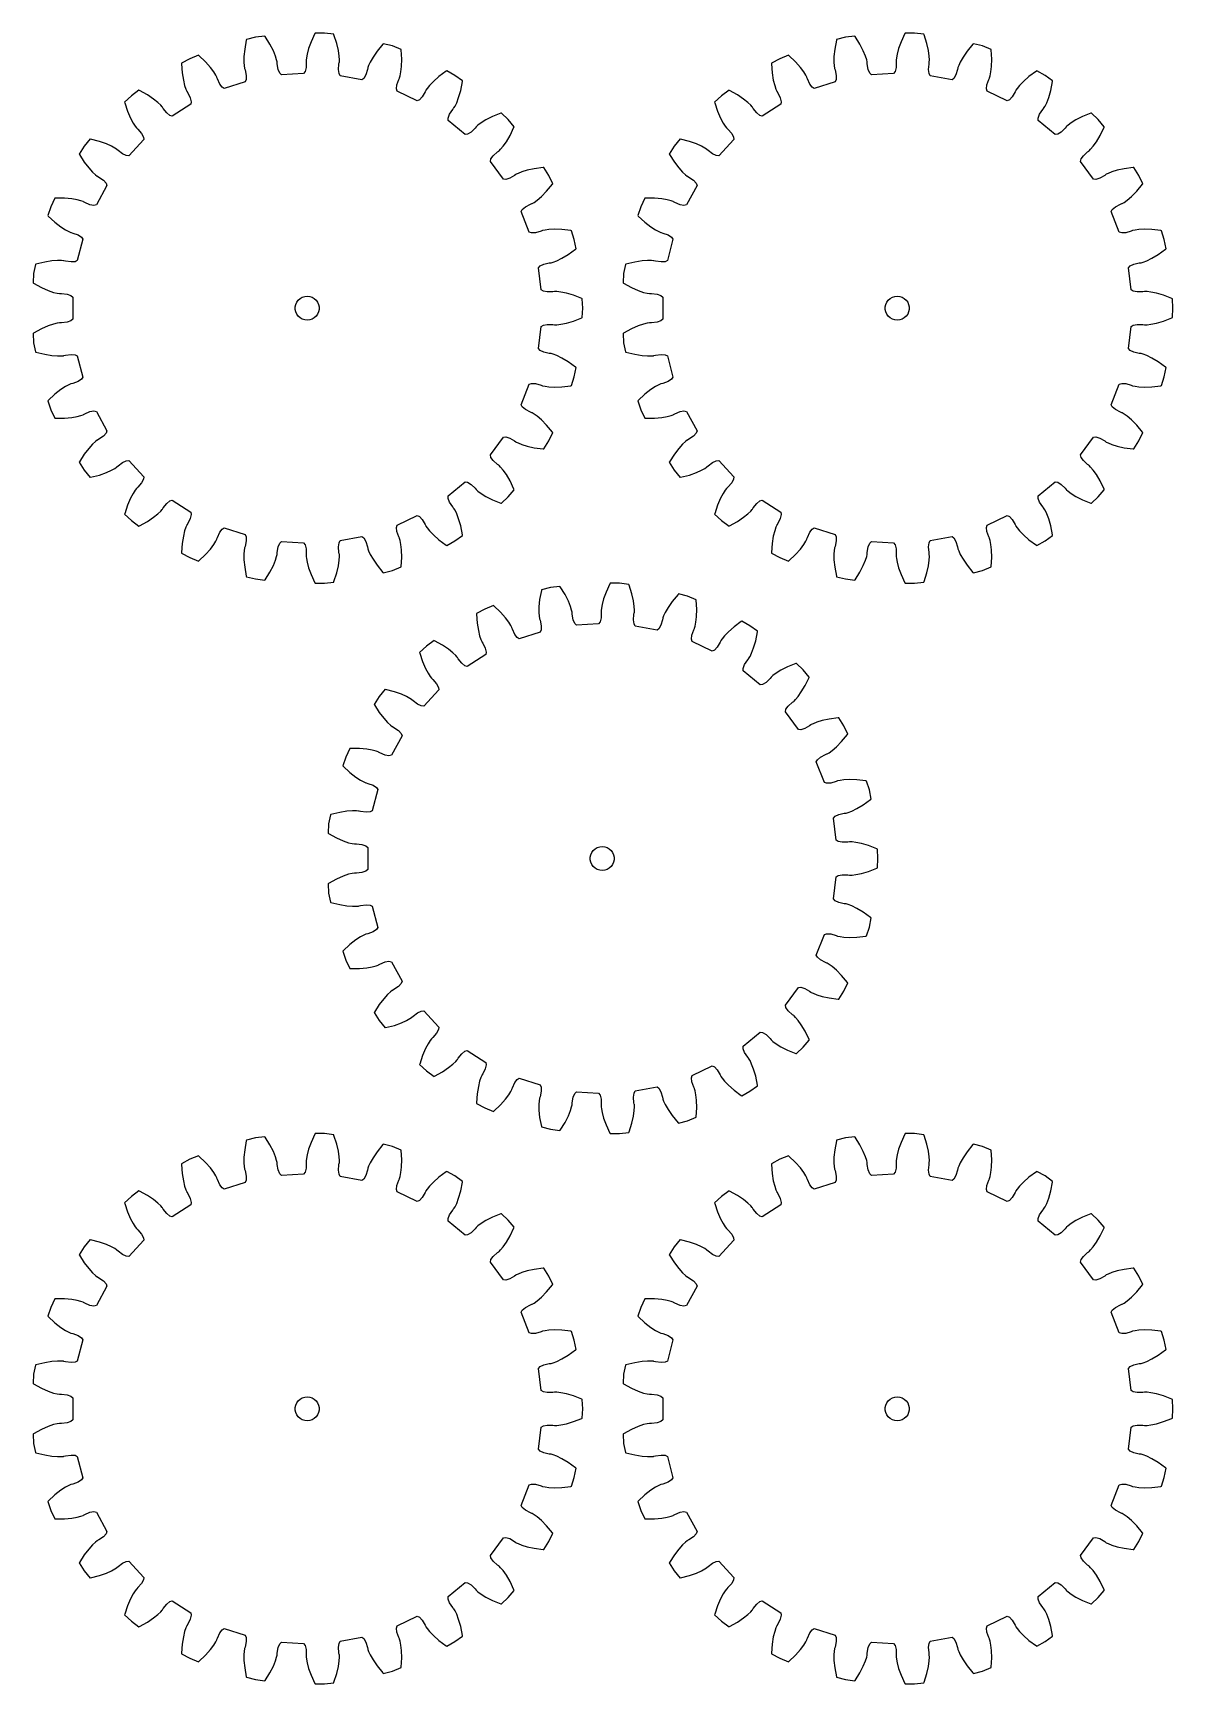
# Model space of a CAD drawing. Extents: x 0 to 142, y 0 to 206.
import ezdxf

# ---------------------------------------------------------------- set-up
doc = ezdxf.new("R2010")
doc.units = 0

msp = doc.modelspace()

# ---------------------------------------------------------------- linework, layer by layer
for p, q in [((35.17, 205.86), (35.14, 205.8)), ((36.34, 205.86), (35.17, 205.86)), ((37.49, 205.71), (36.34, 205.86)), ((108.73, 205.86), (108.7, 205.8)), ((109.9, 205.86), (108.73, 205.86)), ((111.05, 205.71), (109.9, 205.86)), ((26.39, 203.85), (26.3, 202.93)), ((26.59, 204.96), (26.39, 203.85)), ((26.61, 205.03), (26.59, 204.96)), ((27.74, 205.32), (26.61, 205.03)), ((28.89, 205.46), (27.74, 205.32)), ((28.93, 205.41), (28.89, 205.46)), ((29.54, 204.45), (28.93, 205.41)), ((29.96, 203.63), (29.54, 204.45)), ((34.35, 203.91), (34.16, 203.23)), ((34.66, 204.77), (34.35, 203.91)), ((35.14, 205.8), (34.66, 204.77)), ((37.52, 205.65), (37.49, 205.71)), ((37.86, 204.57), (37.52, 205.65)), ((38.07, 203.67), (37.86, 204.57)), ((43.63, 204.48), (42.91, 203.61)), ((43.67, 204.53), (43.63, 204.48)), ((44.8, 204.24), (43.67, 204.53)), ((45.89, 203.81), (44.8, 204.24)), ((45.9, 203.75), (45.89, 203.81)), ((99.94, 203.85), (99.85, 202.93)), ((100.15, 204.96), (99.94, 203.85)), ((100.17, 205.03), (100.15, 204.96)), ((101.29, 205.32), (100.17, 205.03)), ((102.45, 205.46), (101.29, 205.32)), ((102.49, 205.41), (102.45, 205.46)), ((103.09, 204.45), (102.49, 205.41)), ((103.51, 203.63), (103.09, 204.45)), ((107.91, 203.91), (107.72, 203.23)), ((108.22, 204.77), (107.91, 203.91)), ((108.7, 205.8), (108.22, 204.77)), ((111.08, 205.65), (111.05, 205.71)), ((111.42, 204.57), (111.08, 205.65)), ((111.63, 203.67), (111.42, 204.57)), ((117.18, 204.48), (116.47, 203.61)), ((117.23, 204.53), (117.18, 204.48)), ((118.36, 204.24), (117.23, 204.53)), ((119.44, 203.81), (118.36, 204.24)), ((119.45, 203.75), (119.44, 203.81)), ((19.54, 202.65), (18.52, 202.09)), ((18.52, 202.09), (18.52, 202.02)), ((18.52, 202.02), (18.6, 200.89)), ((20.63, 203.08), (19.54, 202.65)), ((20.68, 203.04), (20.63, 203.08)), ((21.5, 202.26), (20.68, 203.04)), ((22.11, 201.57), (21.5, 202.26)), ((26.3, 202.93), (26.28, 202.23)), ((26.28, 202.23), (26.32, 201.75)), ((26.32, 201.75), (26.36, 201.49)), ((30.22, 202.99), (29.96, 203.63)), ((30.37, 202.52), (30.22, 202.99)), ((30.43, 202.26), (30.37, 202.52)), ((30.44, 202.22), (30.43, 202.26)), ((30.45, 202.02), (30.44, 202.22)), ((30.56, 201.32), (30.45, 202.02)), ((34.06, 202.25), (34.04, 201.54)), ((34.08, 202.76), (34.05, 202.49)), ((34.05, 202.49), (34.05, 202.44)), ((34.05, 202.44), (34.06, 202.25)), ((34.16, 203.23), (34.08, 202.76)), ((38.17, 202.98), (38.07, 203.67)), ((38.08, 201.29), (38.14, 201.99)), ((38.14, 201.99), (38.18, 202.18)), ((38.19, 202.5), (38.17, 202.98)), ((38.18, 202.18), (38.19, 202.23)), ((38.19, 202.23), (38.19, 202.5)), ((41.84, 201.8), (41.75, 201.55)), ((42.04, 202.24), (41.84, 201.8)), ((42.39, 202.85), (42.04, 202.24)), ((42.91, 203.61), (42.39, 202.85)), ((45.96, 202.61), (45.9, 203.75)), ((45.94, 201.7), (45.96, 202.61)), ((93.1, 202.65), (92.08, 202.09)), ((92.08, 202.09), (92.08, 202.02)), ((92.08, 202.02), (92.16, 200.89)), ((94.18, 203.08), (93.1, 202.65)), ((94.24, 203.04), (94.18, 203.08)), ((95.06, 202.26), (94.24, 203.04)), ((95.67, 201.57), (95.06, 202.26)), ((99.85, 202.93), (99.84, 202.23)), ((99.84, 202.23), (99.87, 201.75)), ((99.87, 201.75), (99.92, 201.49)), ((103.78, 202.99), (103.51, 203.63)), ((103.93, 202.52), (103.78, 202.99)), ((103.99, 202.26), (103.93, 202.52)), ((103.99, 202.22), (103.99, 202.26)), ((104, 202.02), (103.99, 202.22)), ((104.12, 201.32), (104, 202.02)), ((107.62, 202.25), (107.59, 201.54)), ((107.63, 202.76), (107.61, 202.49)), ((107.61, 202.49), (107.61, 202.44)), ((107.61, 202.44), (107.62, 202.25)), ((107.72, 203.23), (107.63, 202.76)), ((111.72, 202.98), (111.63, 203.67)), ((111.64, 201.29), (111.7, 201.99)), ((111.7, 201.99), (111.74, 202.18)), ((111.75, 202.5), (111.72, 202.98)), ((111.74, 202.23), (111.75, 202.5)), ((111.74, 202.18), (111.74, 202.23)), ((115.4, 201.8), (115.31, 201.55)), ((115.6, 202.24), (115.4, 201.8)), ((115.95, 202.85), (115.6, 202.24)), ((116.47, 203.61), (115.95, 202.85)), ((119.52, 202.61), (119.45, 203.75)), ((119.49, 201.7), (119.52, 202.61)), ((18.6, 200.89), (18.74, 199.99)), ((18.74, 199.99), (18.9, 199.31)), ((22.53, 201.01), (22.11, 201.57)), ((22.79, 200.6), (22.53, 201.01)), ((22.91, 200.37), (22.79, 200.6)), ((22.93, 200.32), (22.91, 200.37)), ((22.99, 200.14), (22.93, 200.32)), ((23.27, 199.49), (22.99, 200.14)), ((26.45, 199.78), (23.84, 198.93)), ((26.36, 201.49), (26.37, 201.44)), ((26.37, 201.44), (26.43, 201.26)), ((26.43, 201.26), (26.58, 200.56)), ((26.58, 200.06), (26.45, 199.78)), ((26.58, 200.56), (26.58, 200.06)), ((30.75, 200.86), (30.56, 201.32)), ((30.97, 200.64), (30.75, 200.86)), ((33.72, 200.81), (30.97, 200.64)), ((33.91, 201.06), (33.72, 200.81)), ((34.04, 201.54), (33.91, 201.06)), ((38.15, 200.79), (38.08, 201.29)), ((38.31, 200.52), (38.15, 200.79)), ((41.01, 200.01), (38.31, 200.52)), ((41.26, 200.2), (41.01, 200.01)), ((41.5, 200.64), (41.26, 200.2)), ((41.7, 201.31), (41.5, 200.64)), ((41.74, 201.5), (41.7, 201.31)), ((41.75, 201.55), (41.74, 201.5)), ((45.35, 199.38), (45.59, 200.05)), ((45.59, 200.05), (45.67, 200.23)), ((45.67, 200.23), (45.69, 200.27)), ((45.69, 200.27), (45.76, 200.53)), ((45.76, 200.53), (45.86, 201)), ((45.86, 201), (45.94, 201.7)), ((49.92, 199.82), (49.43, 199.32)), ((50.61, 200.43), (49.92, 199.82)), ((51.52, 201.1), (50.61, 200.43)), ((51.58, 201.14), (51.52, 201.1)), ((52.6, 200.57), (51.58, 201.14)), ((53.54, 199.89), (52.6, 200.57)), ((53.32, 198.71), (53.54, 199.82)), ((53.54, 199.82), (53.54, 199.89)), ((92.16, 200.89), (92.29, 199.99)), ((92.29, 199.99), (92.46, 199.31)), ((96.09, 201.01), (95.67, 201.57)), ((96.34, 200.6), (96.09, 201.01)), ((96.47, 200.37), (96.34, 200.6)), ((96.48, 200.32), (96.47, 200.37)), ((96.54, 200.14), (96.48, 200.32)), ((96.83, 199.49), (96.54, 200.14)), ((100.01, 199.78), (97.39, 198.93)), ((99.92, 201.49), (99.93, 201.44)), ((99.93, 201.44), (99.99, 201.26)), ((99.99, 201.26), (100.14, 200.56)), ((100.13, 200.06), (100.01, 199.78)), ((100.14, 200.56), (100.13, 200.06)), ((104.31, 200.86), (104.12, 201.32)), ((104.53, 200.64), (104.31, 200.86)), ((107.27, 200.81), (104.53, 200.64)), ((107.46, 201.06), (107.27, 200.81)), ((107.59, 201.54), (107.46, 201.06)), ((111.7, 200.79), (111.64, 201.29)), ((111.86, 200.52), (111.7, 200.79)), ((114.57, 200.01), (111.86, 200.52)), ((114.81, 200.2), (114.57, 200.01)), ((115.06, 200.64), (114.81, 200.2)), ((115.26, 201.31), (115.06, 200.64)), ((115.29, 201.5), (115.26, 201.31)), ((115.31, 201.55), (115.29, 201.5)), ((118.91, 199.38), (119.15, 200.05)), ((119.15, 200.05), (119.23, 200.23)), ((119.23, 200.23), (119.25, 200.27)), ((119.25, 200.27), (119.32, 200.53)), ((119.32, 200.53), (119.42, 201)), ((119.42, 201), (119.49, 201.7)), ((123.47, 199.82), (122.99, 199.32)), ((124.16, 200.43), (123.47, 199.82)), ((125.08, 201.1), (124.16, 200.43)), ((125.14, 201.14), (125.08, 201.1)), ((126.16, 200.57), (125.14, 201.14)), ((127.1, 199.89), (126.16, 200.57)), ((126.87, 198.71), (127.09, 199.82)), ((127.09, 199.82), (127.1, 199.89)), ((12.27, 198.04), (11.42, 197.24)), ((13.21, 198.72), (12.27, 198.04)), ((13.27, 198.69), (13.21, 198.72)), ((14.26, 198.14), (13.27, 198.69)), ((15.02, 197.63), (14.26, 198.14)), ((15.57, 197.19), (15.02, 197.63)), ((18.9, 199.31), (19.05, 198.85)), ((19.05, 198.85), (19.16, 198.6)), ((19.16, 198.6), (19.18, 198.56)), ((19.18, 198.56), (19.29, 198.4)), ((19.29, 198.4), (19.6, 197.76)), ((19.6, 197.76), (19.72, 197.28)), ((23.57, 199.09), (23.27, 199.49)), ((23.84, 198.93), (23.57, 199.09)), ((45.3, 198.89), (45.35, 199.38)), ((45.38, 198.59), (45.3, 198.89)), ((47.87, 197.41), (45.38, 198.59)), ((48.5, 197.9), (48.16, 197.54)), ((48.87, 198.51), (48.5, 197.9)), ((48.95, 198.68), (48.87, 198.51)), ((48.97, 198.73), (48.95, 198.68)), ((49.12, 198.95), (48.97, 198.73)), ((49.43, 199.32), (49.12, 198.95)), ((52.82, 197.17), (53.06, 197.83)), ((53.06, 197.83), (53.32, 198.71)), ((85.82, 198.04), (84.97, 197.24)), ((86.77, 198.72), (85.82, 198.04)), ((86.83, 198.69), (86.77, 198.72)), ((87.82, 198.14), (86.83, 198.69)), ((88.58, 197.63), (87.82, 198.14)), ((89.13, 197.19), (88.58, 197.63)), ((92.46, 199.31), (92.61, 198.85)), ((92.61, 198.85), (92.72, 198.6)), ((92.72, 198.6), (92.74, 198.56)), ((92.74, 198.56), (92.84, 198.4)), ((92.84, 198.4), (93.16, 197.76)), ((93.16, 197.76), (93.28, 197.28)), ((97.13, 199.09), (96.83, 199.49)), ((97.39, 198.93), (97.13, 199.09)), ((118.85, 198.89), (118.91, 199.38)), ((118.94, 198.59), (118.85, 198.89)), ((121.43, 197.41), (118.94, 198.59)), ((122.06, 197.9), (121.72, 197.54)), ((122.42, 198.51), (122.06, 197.9)), ((122.51, 198.68), (122.42, 198.51)), ((122.53, 198.73), (122.51, 198.68)), ((122.68, 198.95), (122.53, 198.73)), ((122.99, 199.32), (122.68, 198.95)), ((126.37, 197.17), (126.62, 197.83)), ((126.62, 197.83), (126.87, 198.71)), ((11.42, 197.24), (11.43, 197.17)), ((11.43, 197.17), (11.79, 196.1)), ((11.79, 196.1), (12.15, 195.25)), ((15.92, 196.86), (15.57, 197.19)), ((16.1, 196.66), (15.92, 196.86)), ((16.13, 196.62), (16.1, 196.66)), ((16.23, 196.45), (16.13, 196.62)), ((16.67, 195.9), (16.23, 196.45)), ((17.05, 195.58), (16.67, 195.9)), ((17.35, 195.49), (17.05, 195.58)), ((19.68, 196.97), (17.35, 195.49)), ((19.72, 197.28), (19.68, 196.97)), ((48.16, 197.54), (47.87, 197.41)), ((51.75, 195.26), (51.93, 195.73)), ((51.93, 195.73), (52.32, 196.32)), ((52.32, 196.32), (52.44, 196.47)), ((52.44, 196.47), (52.47, 196.51)), ((52.47, 196.51), (52.61, 196.74)), ((52.61, 196.74), (52.82, 197.17)), ((58.33, 195.86), (57.27, 195.44)), ((58.39, 195.88), (58.33, 195.86)), ((59.24, 195.08), (58.39, 195.88)), ((84.97, 197.24), (84.99, 197.17)), ((84.99, 197.17), (85.35, 196.1)), ((85.35, 196.1), (85.71, 195.25)), ((89.48, 196.86), (89.13, 197.19)), ((89.65, 196.66), (89.48, 196.86)), ((89.68, 196.62), (89.65, 196.66)), ((89.79, 196.45), (89.68, 196.62)), ((90.22, 195.9), (89.79, 196.45)), ((90.61, 195.58), (90.22, 195.9)), ((90.91, 195.49), (90.61, 195.58)), ((93.23, 196.97), (90.91, 195.49)), ((93.28, 197.28), (93.23, 196.97)), ((121.72, 197.54), (121.43, 197.41)), ((125.3, 195.26), (125.48, 195.73)), ((125.48, 195.73), (125.88, 196.32)), ((125.88, 196.32), (126, 196.47)), ((126, 196.47), (126.03, 196.51)), ((126.03, 196.51), (126.16, 196.74)), ((126.16, 196.74), (126.37, 197.17)), ((131.88, 195.86), (130.83, 195.44)), ((131.95, 195.88), (131.88, 195.86)), ((132.8, 195.08), (131.95, 195.88)), ((12.15, 195.25), (12.48, 194.63)), ((12.48, 194.63), (12.74, 194.23)), ((12.74, 194.23), (12.9, 194.02)), ((12.9, 194.02), (12.94, 193.98)), ((12.94, 193.98), (13.08, 193.85)), ((13.08, 193.85), (13.54, 193.31)), ((51.75, 194.95), (51.75, 195.26)), ((53.87, 193.2), (51.75, 194.95)), ((54.61, 193.51), (54.18, 193.25)), ((55.11, 194.01), (54.61, 193.51)), ((55.23, 194.16), (55.11, 194.01)), ((55.27, 194.19), (55.23, 194.16)), ((55.47, 194.37), (55.27, 194.19)), ((55.86, 194.66), (55.47, 194.37)), ((56.45, 195.02), (55.86, 194.66)), ((57.27, 195.44), (56.45, 195.02)), ((59.98, 194.18), (59.24, 195.08)), ((59.47, 193.1), (59.96, 194.12)), ((59.96, 194.12), (59.98, 194.18)), ((85.71, 195.25), (86.04, 194.63)), ((86.04, 194.63), (86.3, 194.23)), ((86.3, 194.23), (86.46, 194.02)), ((86.46, 194.02), (86.49, 193.98)), ((86.49, 193.98), (86.63, 193.85)), ((86.63, 193.85), (87.1, 193.31)), ((125.31, 194.95), (125.3, 195.26)), ((127.43, 193.2), (125.31, 194.95)), ((128.16, 193.51), (127.74, 193.25)), ((128.67, 194.01), (128.16, 193.51)), ((128.79, 194.16), (128.67, 194.01)), ((128.82, 194.19), (128.79, 194.16)), ((129.03, 194.37), (128.82, 194.19)), ((129.41, 194.66), (129.03, 194.37)), ((130.01, 195.02), (129.41, 194.66)), ((130.83, 195.44), (130.01, 195.02)), ((133.54, 194.18), (132.8, 195.08)), ((133.03, 193.1), (133.52, 194.12)), ((133.52, 194.12), (133.54, 194.18)), ((6.37, 191.75), (5.74, 190.77)), ((7.11, 192.65), (6.37, 191.75)), ((7.18, 192.64), (7.11, 192.65)), ((8.27, 192.35), (7.18, 192.64)), ((9.14, 192.05), (8.27, 192.35)), ((9.78, 191.76), (9.14, 192.05)), ((10.2, 191.52), (9.78, 191.76)), ((10.42, 191.37), (10.2, 191.52)), ((13.81, 192.56), (11.93, 190.56)), ((13.54, 193.31), (13.78, 192.88)), ((13.78, 192.88), (13.81, 192.56)), ((54.18, 193.25), (53.87, 193.2)), ((58.29, 191.36), (58.6, 191.73)), ((58.6, 191.73), (59.01, 192.31)), ((59.01, 192.31), (59.47, 193.1)), ((79.92, 191.75), (79.3, 190.77)), ((80.67, 192.65), (79.92, 191.75)), ((80.73, 192.64), (80.67, 192.65)), ((81.83, 192.35), (80.73, 192.64)), ((82.7, 192.05), (81.83, 192.35)), ((83.33, 191.76), (82.7, 192.05)), ((83.76, 191.52), (83.33, 191.76)), ((83.98, 191.37), (83.76, 191.52)), ((87.37, 192.56), (85.48, 190.56)), ((87.1, 193.31), (87.34, 192.88)), ((87.34, 192.88), (87.37, 192.56)), ((127.74, 193.25), (127.43, 193.2)), ((131.85, 191.36), (132.16, 191.73)), ((132.16, 191.73), (132.56, 192.31)), ((132.56, 192.31), (133.03, 193.1)), ((5.74, 190.77), (5.78, 190.71)), ((5.78, 190.71), (6.39, 189.76)), ((6.39, 189.76), (6.95, 189.03)), ((10.46, 191.34), (10.42, 191.37)), ((10.6, 191.21), (10.46, 191.34)), ((11.16, 190.78), (10.6, 191.21)), ((11.61, 190.57), (11.16, 190.78)), ((11.93, 190.56), (11.61, 190.57)), ((57.02, 189.84), (57.09, 190.15)), ((58.64, 187.62), (57.02, 189.84)), ((57.09, 190.15), (57.38, 190.56)), ((57.38, 190.56), (57.91, 191.03)), ((57.91, 191.03), (58.07, 191.14)), ((58.07, 191.14), (58.11, 191.17)), ((58.11, 191.17), (58.29, 191.36)), ((79.3, 190.77), (79.33, 190.71)), ((79.33, 190.71), (79.95, 189.76)), ((79.95, 189.76), (80.5, 189.03)), ((84.02, 191.34), (83.98, 191.37)), ((84.16, 191.21), (84.02, 191.34)), ((84.72, 190.78), (84.16, 191.21)), ((85.17, 190.57), (84.72, 190.78)), ((85.48, 190.56), (85.17, 190.57)), ((130.58, 189.84), (130.65, 190.15)), ((132.2, 187.62), (130.58, 189.84)), ((130.65, 190.15), (130.94, 190.56)), ((130.94, 190.56), (131.47, 191.03)), ((131.47, 191.03), (131.62, 191.14)), ((131.62, 191.14), (131.66, 191.17)), ((131.66, 191.17), (131.85, 191.36)), ((6.95, 189.03), (7.42, 188.51)), ((7.42, 188.51), (7.77, 188.18)), ((7.77, 188.18), (7.98, 188.02)), ((7.98, 188.02), (8.02, 187.99)), ((8.02, 187.99), (8.2, 187.9)), ((8.2, 187.9), (8.78, 187.5)), ((8.78, 187.5), (9.12, 187.13)), ((58.95, 187.59), (58.64, 187.62)), ((59.43, 187.74), (58.95, 187.59)), ((60.04, 188.1), (59.43, 187.74)), ((60.19, 188.21), (60.04, 188.1)), ((60.24, 188.24), (60.19, 188.21)), ((60.48, 188.36), (60.24, 188.24)), ((60.92, 188.54), (60.48, 188.36)), ((61.59, 188.75), (60.92, 188.54)), ((62.49, 188.94), (61.59, 188.75)), ((63.61, 189.09), (62.49, 188.94)), ((63.68, 189.09), (63.61, 189.09)), ((64.3, 188.11), (63.68, 189.09)), ((64.8, 187.06), (64.3, 188.11)), ((80.5, 189.03), (80.98, 188.51)), ((80.98, 188.51), (81.33, 188.18)), ((81.33, 188.18), (81.54, 188.02)), ((81.54, 188.02), (81.58, 187.99)), ((81.58, 187.99), (81.75, 187.9)), ((81.75, 187.9), (82.33, 187.5)), ((82.33, 187.5), (82.67, 187.13)), ((132.51, 187.59), (132.2, 187.62)), ((132.98, 187.74), (132.51, 187.59)), ((133.6, 188.1), (132.98, 187.74)), ((133.75, 188.21), (133.6, 188.1)), ((133.79, 188.24), (133.75, 188.21)), ((134.03, 188.36), (133.79, 188.24)), ((134.48, 188.54), (134.03, 188.36)), ((135.15, 188.75), (134.48, 188.54)), ((136.05, 188.94), (135.15, 188.75)), ((137.17, 189.09), (136.05, 188.94)), ((137.24, 189.09), (137.17, 189.09)), ((137.86, 188.11), (137.24, 189.09)), ((138.36, 187.06), (137.86, 188.11)), ((9.22, 186.84), (7.9, 184.43)), ((9.12, 187.13), (9.22, 186.84)), ((62.86, 185.02), (63.39, 185.48)), ((63.39, 185.48), (64.03, 186.13)), ((64.03, 186.13), (64.76, 187)), ((64.76, 187), (64.8, 187.06)), ((82.78, 186.84), (81.46, 184.43)), ((82.67, 187.13), (82.78, 186.84)), ((136.41, 185.02), (136.95, 185.48)), ((136.95, 185.48), (137.59, 186.13)), ((137.59, 186.13), (138.32, 187)), ((138.32, 187), (138.36, 187.06)), ((2.22, 184.2), (1.86, 183.1)), ((2.71, 185.26), (2.22, 184.2)), ((2.78, 185.26), (2.71, 185.26)), ((3.91, 185.26), (2.78, 185.26)), ((4.83, 185.17), (3.91, 185.26)), ((5.52, 185.05), (4.83, 185.17)), ((5.98, 184.93), (5.52, 185.05)), ((6.24, 184.84), (5.98, 184.93)), ((6.28, 184.82), (6.24, 184.84)), ((6.45, 184.73), (6.28, 184.82)), ((7.1, 184.45), (6.45, 184.73)), ((7.59, 184.36), (7.1, 184.45)), ((7.9, 184.43), (7.59, 184.36)), ((60.85, 183.59), (61, 183.87)), ((61.87, 181.03), (60.85, 183.59)), ((61, 183.87), (61.38, 184.19)), ((61.38, 184.19), (62.01, 184.51)), ((62.01, 184.51), (62.19, 184.58)), ((62.19, 184.58), (62.23, 184.61)), ((62.23, 184.61), (62.46, 184.74)), ((62.46, 184.74), (62.86, 185.02)), ((75.77, 184.2), (75.41, 183.1)), ((76.27, 185.26), (75.77, 184.2)), ((76.34, 185.26), (76.27, 185.26)), ((77.47, 185.26), (76.34, 185.26)), ((78.38, 185.17), (77.47, 185.26)), ((79.07, 185.05), (78.38, 185.17)), ((79.54, 184.93), (79.07, 185.05)), ((79.79, 184.84), (79.54, 184.93)), ((79.84, 184.82), (79.79, 184.84)), ((80.01, 184.73), (79.84, 184.82)), ((80.66, 184.45), (80.01, 184.73)), ((81.15, 184.36), (80.66, 184.45)), ((81.46, 184.43), (81.15, 184.36)), ((134.41, 183.59), (134.55, 183.87)), ((135.42, 181.03), (134.41, 183.59)), ((134.55, 183.87), (134.94, 184.19)), ((134.94, 184.19), (135.57, 184.51)), ((135.57, 184.51), (135.75, 184.58)), ((135.75, 184.58), (135.79, 184.61)), ((135.79, 184.61), (136.02, 184.74)), ((136.02, 184.74), (136.41, 185.02)), ((1.86, 183.1), (1.9, 183.04)), ((1.9, 183.04), (2.73, 182.27)), ((2.73, 182.27), (3.46, 181.71)), ((3.46, 181.71), (4.04, 181.32)), ((4.04, 181.32), (4.47, 181.09)), ((63.52, 181.22), (63.34, 181.15)), ((63.57, 181.23), (63.52, 181.22)), ((63.83, 181.29), (63.57, 181.23)), ((64.31, 181.35), (63.83, 181.29)), ((65.01, 181.39), (64.31, 181.35)), ((65.92, 181.35), (65.01, 181.39)), ((67.05, 181.22), (65.92, 181.35)), ((67.12, 181.21), (67.05, 181.22)), ((67.48, 180.1), (67.12, 181.21)), ((75.41, 183.1), (75.46, 183.04)), ((75.46, 183.04), (76.29, 182.27)), ((76.29, 182.27), (77.01, 181.71)), ((77.01, 181.71), (77.6, 181.32)), ((77.6, 181.32), (78.02, 181.09)), ((137.08, 181.22), (136.9, 181.15)), ((137.13, 181.23), (137.08, 181.22)), ((137.39, 181.29), (137.13, 181.23)), ((137.87, 181.35), (137.39, 181.29)), ((138.57, 181.39), (137.87, 181.35)), ((139.48, 181.35), (138.57, 181.39)), ((140.61, 181.22), (139.48, 181.35)), ((140.67, 181.21), (140.61, 181.22)), ((141.03, 180.1), (140.67, 181.21)), ((4.47, 181.09), (4.71, 180.99)), ((4.71, 180.99), (4.76, 180.97)), ((4.76, 180.97), (4.95, 180.92)), ((4.95, 180.92), (5.61, 180.68)), ((6.21, 180.15), (5.52, 177.49)), ((5.61, 180.68), (6.03, 180.41)), ((6.03, 180.41), (6.21, 180.15)), ((62.16, 180.93), (61.87, 181.03)), ((62.66, 180.95), (62.16, 180.93)), ((63.34, 181.15), (62.66, 180.95)), ((67.7, 178.95), (67.48, 180.1)), ((78.02, 181.09), (78.27, 180.99)), ((78.27, 180.99), (78.31, 180.97)), ((78.31, 180.97), (78.5, 180.92)), ((78.5, 180.92), (79.17, 180.68)), ((79.76, 180.15), (79.08, 177.49)), ((79.17, 180.68), (79.59, 180.41)), ((79.59, 180.41), (79.76, 180.15)), ((135.72, 180.93), (135.42, 181.03)), ((136.22, 180.95), (135.72, 180.93)), ((136.9, 181.15), (136.22, 180.95)), ((141.25, 178.95), (141.03, 180.1)), ((1.46, 177.3), (0.36, 177.02)), ((2.36, 177.45), (1.46, 177.3)), ((3.06, 177.5), (2.36, 177.45)), ((3.54, 177.5), (3.06, 177.5)), ((3.81, 177.47), (3.54, 177.5)), ((3.86, 177.47), (3.81, 177.47)), ((4.04, 177.42), (3.86, 177.47)), ((4.74, 177.31), (4.04, 177.42)), ((5.24, 177.34), (4.74, 177.31)), ((5.52, 177.49), (5.24, 177.34)), ((63.67, 177.03), (64.36, 177.19)), ((64.36, 177.19), (64.55, 177.21)), ((64.55, 177.21), (64.6, 177.22)), ((64.6, 177.22), (64.86, 177.29)), ((64.86, 177.29), (65.31, 177.47)), ((65.31, 177.47), (65.94, 177.78)), ((65.94, 177.78), (66.72, 178.25)), ((66.72, 178.25), (67.64, 178.91)), ((67.64, 178.91), (67.7, 178.95)), ((75.01, 177.3), (73.91, 177.02)), ((75.92, 177.45), (75.01, 177.3)), ((76.62, 177.5), (75.92, 177.45)), ((77.1, 177.5), (76.62, 177.5)), ((77.36, 177.47), (77.1, 177.5)), ((77.41, 177.47), (77.36, 177.47)), ((77.6, 177.42), (77.41, 177.47)), ((78.3, 177.31), (77.6, 177.42)), ((78.8, 177.34), (78.3, 177.31)), ((79.08, 177.49), (78.8, 177.34)), ((137.23, 177.03), (137.92, 177.19)), ((137.92, 177.19), (138.11, 177.21)), ((138.11, 177.21), (138.16, 177.22)), ((138.16, 177.22), (138.41, 177.29)), ((138.41, 177.29), (138.86, 177.47)), ((138.86, 177.47), (139.49, 177.78)), ((139.49, 177.78), (140.28, 178.25)), ((140.28, 178.25), (141.2, 178.91)), ((141.2, 178.91), (141.25, 178.95)), ((0.07, 175.86), (0, 174.69)), ((0.29, 177), (0.07, 175.86)), ((0.36, 177.02), (0.29, 177)), ((63.01, 176.58), (63.22, 176.81)), ((63.36, 173.85), (63.01, 176.58)), ((63.22, 176.81), (63.67, 177.03)), ((73.63, 175.86), (73.56, 174.69)), ((73.85, 177), (73.63, 175.86)), ((73.91, 177.02), (73.85, 177)), ((136.57, 176.58), (136.78, 176.81)), ((136.91, 173.85), (136.57, 176.58)), ((136.78, 176.81), (137.23, 177.03)), ((0, 174.69), (0.06, 174.66)), ((0.06, 174.66), (1.05, 174.12)), ((1.05, 174.12), (1.89, 173.75)), ((1.89, 173.75), (2.56, 173.52)), ((2.56, 173.52), (3.03, 173.4)), ((3.03, 173.4), (3.29, 173.36)), ((3.29, 173.36), (3.34, 173.36)), ((3.34, 173.36), (3.53, 173.36)), ((3.53, 173.36), (4.24, 173.29)), ((4.24, 173.29), (4.71, 173.13)), ((4.71, 173.13), (4.95, 172.92)), ((4.95, 172.92), (4.95, 170.17)), ((33.57, 172.92), (33.87, 173.02)), ((33.87, 173.02), (34.18, 173.05)), ((34.18, 173.05), (34.49, 173.02)), ((34.49, 173.02), (34.79, 172.92)), ((63.62, 173.67), (63.36, 173.85)), ((64.11, 173.58), (63.62, 173.67)), ((64.81, 173.59), (64.11, 173.58)), ((65, 173.62), (64.81, 173.59)), ((65.05, 173.62), (65, 173.62)), ((65.32, 173.61), (65.05, 173.62)), ((65.8, 173.55), (65.32, 173.61)), ((66.49, 173.41), (65.8, 173.55)), ((67.37, 173.15), (66.49, 173.41)), ((68.42, 172.74), (67.37, 173.15)), ((73.56, 174.69), (73.61, 174.66)), ((73.61, 174.66), (74.61, 174.12)), ((74.61, 174.12), (75.45, 173.75)), ((75.45, 173.75), (76.11, 173.52)), ((76.11, 173.52), (76.58, 173.4)), ((76.58, 173.4), (76.85, 173.36)), ((76.85, 173.36), (76.89, 173.36)), ((76.89, 173.36), (77.09, 173.36)), ((77.09, 173.36), (77.79, 173.29)), ((77.79, 173.29), (78.27, 173.13)), ((78.27, 173.13), (78.5, 172.92)), ((78.5, 172.92), (78.5, 170.17)), ((107.13, 172.92), (107.42, 173.02)), ((107.42, 173.02), (107.74, 173.05)), ((107.74, 173.05), (108.05, 173.02)), ((108.05, 173.02), (108.35, 172.92)), ((137.17, 173.67), (136.91, 173.85)), ((137.66, 173.58), (137.17, 173.67)), ((138.37, 173.59), (137.66, 173.58)), ((138.56, 173.62), (138.37, 173.59)), ((138.61, 173.62), (138.56, 173.62)), ((138.88, 173.61), (138.61, 173.62)), ((139.36, 173.55), (138.88, 173.61)), ((140.04, 173.41), (139.36, 173.55)), ((140.92, 173.15), (140.04, 173.41)), ((141.98, 172.74), (140.92, 173.15)), ((32.69, 171.7), (32.75, 172.01)), ((32.69, 171.39), (32.69, 171.7)), ((32.75, 171.08), (32.69, 171.39)), ((32.75, 172.01), (32.88, 172.3)), ((32.88, 170.8), (32.75, 171.08)), ((32.88, 172.3), (33.06, 172.55)), ((33.06, 172.55), (33.3, 172.76)), ((33.3, 172.76), (33.57, 172.92)), ((34.79, 172.92), (35.06, 172.76)), ((35.06, 172.76), (35.29, 172.55)), ((35.29, 172.55), (35.48, 172.3)), ((35.48, 172.3), (35.61, 172.01)), ((35.61, 171.08), (35.48, 170.8)), ((35.61, 172.01), (35.67, 171.7)), ((35.67, 171.39), (35.61, 171.08)), ((35.67, 171.7), (35.67, 171.39)), ((68.48, 172.71), (68.42, 172.74)), ((68.56, 171.55), (68.48, 172.71)), ((68.48, 170.39), (68.56, 171.55)), ((106.24, 171.7), (106.31, 172.01)), ((106.24, 171.39), (106.24, 171.7)), ((106.31, 171.08), (106.24, 171.39)), ((106.31, 172.01), (106.44, 172.3)), ((106.44, 170.8), (106.31, 171.08)), ((106.44, 172.3), (106.62, 172.55)), ((106.62, 172.55), (106.85, 172.76)), ((106.85, 172.76), (107.13, 172.92)), ((108.35, 172.92), (108.62, 172.76)), ((108.62, 172.76), (108.85, 172.55)), ((108.85, 172.55), (109.04, 172.3)), ((109.04, 172.3), (109.16, 172.01)), ((109.16, 171.08), (109.04, 170.8)), ((109.16, 172.01), (109.23, 171.7)), ((109.23, 171.39), (109.16, 171.08)), ((109.23, 171.7), (109.23, 171.39)), ((142.04, 172.71), (141.98, 172.74)), ((142.11, 171.55), (142.04, 172.71)), ((142.04, 170.39), (142.11, 171.55)), ((1.05, 168.98), (0.06, 168.44)), ((1.89, 169.35), (1.05, 168.98)), ((2.56, 169.57), (1.89, 169.35)), ((3.03, 169.69), (2.56, 169.57)), ((3.29, 169.73), (3.03, 169.69)), ((3.34, 169.74), (3.29, 169.73)), ((3.53, 169.74), (3.34, 169.74)), ((4.24, 169.81), (3.53, 169.74)), ((4.71, 169.97), (4.24, 169.81)), ((4.95, 170.17), (4.71, 169.97)), ((33.06, 170.54), (32.88, 170.8)), ((33.3, 170.33), (33.06, 170.54)), ((33.57, 170.18), (33.3, 170.33)), ((33.87, 170.08), (33.57, 170.18)), ((34.18, 170.05), (33.87, 170.08)), ((34.49, 170.08), (34.18, 170.05)), ((34.79, 170.18), (34.49, 170.08)), ((35.06, 170.33), (34.79, 170.18)), ((35.29, 170.54), (35.06, 170.33)), ((35.48, 170.8), (35.29, 170.54)), ((63.01, 166.52), (63.36, 169.25)), ((63.36, 169.25), (63.62, 169.42)), ((63.62, 169.42), (64.11, 169.52)), ((64.11, 169.52), (64.81, 169.5)), ((64.81, 169.5), (65, 169.48)), ((65, 169.48), (65.05, 169.48)), ((65.05, 169.48), (65.32, 169.49)), ((65.32, 169.49), (65.8, 169.54)), ((65.8, 169.54), (66.49, 169.68)), ((66.49, 169.68), (67.37, 169.94)), ((67.37, 169.94), (68.42, 170.36)), ((68.42, 170.36), (68.48, 170.39)), ((74.61, 168.98), (73.61, 168.44)), ((75.45, 169.35), (74.61, 168.98)), ((76.11, 169.57), (75.45, 169.35)), ((76.58, 169.69), (76.11, 169.57)), ((76.85, 169.73), (76.58, 169.69)), ((76.89, 169.74), (76.85, 169.73)), ((77.09, 169.74), (76.89, 169.74)), ((77.79, 169.81), (77.09, 169.74)), ((78.27, 169.97), (77.79, 169.81)), ((78.5, 170.17), (78.27, 169.97)), ((106.62, 170.54), (106.44, 170.8)), ((106.85, 170.33), (106.62, 170.54)), ((107.13, 170.18), (106.85, 170.33)), ((107.42, 170.08), (107.13, 170.18)), ((107.74, 170.05), (107.42, 170.08)), ((108.05, 170.08), (107.74, 170.05)), ((108.35, 170.18), (108.05, 170.08)), ((108.62, 170.33), (108.35, 170.18)), ((108.85, 170.54), (108.62, 170.33)), ((109.04, 170.8), (108.85, 170.54)), ((136.57, 166.52), (136.91, 169.25)), ((136.91, 169.25), (137.17, 169.42)), ((137.17, 169.42), (137.66, 169.52)), ((137.66, 169.52), (138.37, 169.5)), ((138.37, 169.5), (138.56, 169.48)), ((138.56, 169.48), (138.61, 169.48)), ((138.61, 169.48), (138.88, 169.49)), ((138.88, 169.49), (139.36, 169.54)), ((139.36, 169.54), (140.04, 169.68)), ((140.04, 169.68), (140.92, 169.94)), ((140.92, 169.94), (141.98, 170.36)), ((141.98, 170.36), (142.04, 170.39)), ((0.06, 168.44), (0, 168.4)), ((0, 168.4), (0.07, 167.24)), ((0.07, 167.24), (0.29, 166.09)), ((73.61, 168.44), (73.56, 168.4)), ((73.56, 168.4), (73.63, 167.24)), ((73.63, 167.24), (73.85, 166.09)), ((0.29, 166.09), (0.36, 166.07)), ((0.36, 166.07), (1.46, 165.8)), ((1.46, 165.8), (2.36, 165.65)), ((2.36, 165.65), (3.06, 165.6)), ((3.06, 165.6), (3.54, 165.6)), ((3.54, 165.6), (3.81, 165.62)), ((3.81, 165.62), (3.86, 165.63)), ((3.86, 165.63), (4.04, 165.68)), ((4.04, 165.68), (4.74, 165.79)), ((4.74, 165.79), (5.24, 165.75)), ((5.24, 165.75), (5.52, 165.61)), ((5.52, 165.61), (6.21, 162.95)), ((63.22, 166.29), (63.01, 166.52)), ((63.67, 166.07), (63.22, 166.29)), ((64.36, 165.91), (63.67, 166.07)), ((64.55, 165.89), (64.36, 165.91)), ((64.6, 165.88), (64.55, 165.89)), ((64.86, 165.8), (64.6, 165.88)), ((65.31, 165.63), (64.86, 165.8)), ((65.94, 165.32), (65.31, 165.63)), ((66.72, 164.85), (65.94, 165.32)), ((67.64, 164.19), (66.72, 164.85)), ((73.85, 166.09), (73.91, 166.07)), ((73.91, 166.07), (75.01, 165.8)), ((75.01, 165.8), (75.92, 165.65)), ((75.92, 165.65), (76.62, 165.6)), ((76.62, 165.6), (77.1, 165.6)), ((77.1, 165.6), (77.36, 165.62)), ((77.36, 165.62), (77.41, 165.63)), ((77.41, 165.63), (77.6, 165.68)), ((77.6, 165.68), (78.3, 165.79)), ((78.3, 165.79), (78.8, 165.75)), ((78.8, 165.75), (79.08, 165.61)), ((79.08, 165.61), (79.76, 162.95)), ((136.78, 166.29), (136.57, 166.52)), ((137.23, 166.07), (136.78, 166.29)), ((137.92, 165.91), (137.23, 166.07)), ((138.11, 165.89), (137.92, 165.91)), ((138.16, 165.88), (138.11, 165.89)), ((138.41, 165.8), (138.16, 165.88)), ((138.86, 165.63), (138.41, 165.8)), ((139.49, 165.32), (138.86, 165.63)), ((140.28, 164.85), (139.49, 165.32)), ((141.2, 164.19), (140.28, 164.85)), ((6.03, 162.69), (5.61, 162.42)), ((6.21, 162.95), (6.03, 162.69)), ((67.12, 161.89), (67.48, 163)), ((67.48, 163), (67.7, 164.14)), ((67.7, 164.14), (67.64, 164.19)), ((79.59, 162.69), (79.17, 162.42)), ((79.76, 162.95), (79.59, 162.69)), ((140.67, 161.89), (141.03, 163)), ((141.03, 163), (141.25, 164.14)), ((141.25, 164.14), (141.2, 164.19)), ((2.73, 160.82), (1.9, 160.05)), ((3.46, 161.39), (2.73, 160.82)), ((4.04, 161.77), (3.46, 161.39)), ((4.47, 162), (4.04, 161.77)), ((4.71, 162.11), (4.47, 162)), ((4.76, 162.13), (4.71, 162.11)), ((4.95, 162.17), (4.76, 162.13)), ((5.61, 162.42), (4.95, 162.17)), ((60.85, 159.51), (61.87, 162.07)), ((61.87, 162.07), (62.16, 162.17)), ((62.16, 162.17), (62.66, 162.14)), ((62.66, 162.14), (63.34, 161.95)), ((63.34, 161.95), (63.52, 161.88)), ((63.52, 161.88), (63.57, 161.86)), ((63.57, 161.86), (63.83, 161.81)), ((63.83, 161.81), (64.31, 161.74)), ((64.31, 161.74), (65.01, 161.71)), ((65.01, 161.71), (65.92, 161.74)), ((65.92, 161.74), (67.05, 161.88)), ((67.05, 161.88), (67.12, 161.89)), ((76.29, 160.82), (75.46, 160.05)), ((77.01, 161.39), (76.29, 160.82)), ((77.6, 161.77), (77.01, 161.39)), ((78.02, 162), (77.6, 161.77)), ((78.27, 162.11), (78.02, 162)), ((78.31, 162.13), (78.27, 162.11)), ((78.5, 162.17), (78.31, 162.13)), ((79.17, 162.42), (78.5, 162.17)), ((134.41, 159.51), (135.42, 162.07)), ((135.42, 162.07), (135.72, 162.17)), ((135.72, 162.17), (136.22, 162.14)), ((136.22, 162.14), (136.9, 161.95)), ((136.9, 161.95), (137.08, 161.88)), ((137.08, 161.88), (137.13, 161.86)), ((137.13, 161.86), (137.39, 161.81)), ((137.39, 161.81), (137.87, 161.74)), ((137.87, 161.74), (138.57, 161.71)), ((138.57, 161.71), (139.48, 161.74)), ((139.48, 161.74), (140.61, 161.88)), ((140.61, 161.88), (140.67, 161.89)), ((1.9, 160.05), (1.86, 160)), ((1.86, 160), (2.22, 158.89)), ((2.22, 158.89), (2.71, 157.84)), ((6.45, 158.37), (7.1, 158.65)), ((7.1, 158.65), (7.59, 158.74)), ((7.59, 158.74), (7.9, 158.67)), ((7.9, 158.67), (9.22, 156.26)), ((61, 159.23), (60.85, 159.51)), ((61.38, 158.91), (61, 159.23)), ((62.01, 158.58), (61.38, 158.91)), ((62.19, 158.51), (62.01, 158.58)), ((62.23, 158.49), (62.19, 158.51)), ((75.46, 160.05), (75.41, 160)), ((75.41, 160), (75.77, 158.89)), ((75.77, 158.89), (76.27, 157.84)), ((80.01, 158.37), (80.66, 158.65)), ((80.66, 158.65), (81.15, 158.74)), ((81.15, 158.74), (81.46, 158.67)), ((81.46, 158.67), (82.78, 156.26)), ((134.55, 159.23), (134.41, 159.51)), ((134.94, 158.91), (134.55, 159.23)), ((135.57, 158.58), (134.94, 158.91)), ((135.75, 158.51), (135.57, 158.58)), ((135.79, 158.49), (135.75, 158.51)), ((2.71, 157.84), (2.78, 157.83)), ((2.78, 157.83), (3.91, 157.84)), ((3.91, 157.84), (4.83, 157.92)), ((4.83, 157.92), (5.52, 158.04)), ((5.52, 158.04), (5.98, 158.17)), ((5.98, 158.17), (6.24, 158.26)), ((6.24, 158.26), (6.28, 158.28)), ((6.28, 158.28), (6.45, 158.37)), ((62.46, 158.35), (62.23, 158.49)), ((62.86, 158.07), (62.46, 158.35)), ((63.39, 157.62), (62.86, 158.07)), ((64.03, 156.97), (63.39, 157.62)), ((64.76, 156.1), (64.03, 156.97)), ((76.27, 157.84), (76.34, 157.83)), ((76.34, 157.83), (77.47, 157.84)), ((77.47, 157.84), (78.38, 157.92)), ((78.38, 157.92), (79.07, 158.04)), ((79.07, 158.04), (79.54, 158.17)), ((79.54, 158.17), (79.79, 158.26)), ((79.79, 158.26), (79.84, 158.28)), ((79.84, 158.28), (80.01, 158.37)), ((136.02, 158.35), (135.79, 158.49)), ((136.41, 158.07), (136.02, 158.35)), ((136.95, 157.62), (136.41, 158.07)), ((137.59, 156.97), (136.95, 157.62)), ((138.32, 156.1), (137.59, 156.97)), ((7.42, 154.58), (6.95, 154.07)), ((7.77, 154.91), (7.42, 154.58)), ((7.98, 155.08), (7.77, 154.91)), ((8.02, 155.1), (7.98, 155.08)), ((8.2, 155.2), (8.02, 155.1)), ((8.78, 155.6), (8.2, 155.2)), ((9.12, 155.96), (8.78, 155.6)), ((9.22, 156.26), (9.12, 155.96)), ((57.02, 153.25), (58.64, 155.48)), ((58.64, 155.48), (58.95, 155.51)), ((58.95, 155.51), (59.43, 155.35)), ((59.43, 155.35), (60.04, 155)), ((60.04, 155), (60.19, 154.88)), ((60.19, 154.88), (60.24, 154.86)), ((60.24, 154.86), (60.48, 154.74)), ((60.48, 154.74), (60.92, 154.56)), ((60.92, 154.56), (61.59, 154.35)), ((63.68, 154), (64.3, 154.99)), ((64.3, 154.99), (64.8, 156.04)), ((64.8, 156.04), (64.76, 156.1)), ((80.98, 154.58), (80.5, 154.07)), ((81.33, 154.91), (80.98, 154.58)), ((81.54, 155.08), (81.33, 154.91)), ((81.58, 155.1), (81.54, 155.08)), ((81.75, 155.2), (81.58, 155.1)), ((82.33, 155.6), (81.75, 155.2)), ((82.67, 155.96), (82.33, 155.6)), ((82.78, 156.26), (82.67, 155.96)), ((130.58, 153.25), (132.2, 155.48)), ((132.2, 155.48), (132.51, 155.51)), ((132.51, 155.51), (132.98, 155.35)), ((132.98, 155.35), (133.6, 155)), ((133.6, 155), (133.75, 154.88)), ((133.75, 154.88), (133.79, 154.86)), ((133.79, 154.86), (134.03, 154.74)), ((134.03, 154.74), (134.48, 154.56)), ((134.48, 154.56), (135.15, 154.35)), ((137.24, 154), (137.86, 154.99)), ((137.86, 154.99), (138.36, 156.04)), ((138.36, 156.04), (138.32, 156.1)), ((5.78, 152.39), (5.74, 152.33)), ((6.39, 153.34), (5.78, 152.39)), ((6.95, 154.07), (6.39, 153.34)), ((11.16, 152.32), (11.61, 152.53)), ((11.61, 152.53), (11.93, 152.54)), ((11.93, 152.54), (13.81, 150.53)), ((57.09, 152.95), (57.02, 153.25)), ((57.38, 152.54), (57.09, 152.95)), ((57.91, 152.07), (57.38, 152.54)), ((61.59, 154.35), (62.49, 154.15)), ((62.49, 154.15), (63.61, 154.01)), ((63.61, 154.01), (63.68, 154)), ((79.33, 152.39), (79.3, 152.33)), ((79.95, 153.34), (79.33, 152.39)), ((80.5, 154.07), (79.95, 153.34)), ((84.72, 152.32), (85.17, 152.53)), ((85.17, 152.53), (85.48, 152.54)), ((85.48, 152.54), (87.37, 150.53)), ((130.65, 152.95), (130.58, 153.25)), ((130.94, 152.54), (130.65, 152.95)), ((131.47, 152.07), (130.94, 152.54)), ((135.15, 154.35), (136.05, 154.15)), ((136.05, 154.15), (137.17, 154.01)), ((137.17, 154.01), (137.24, 154)), ((5.74, 152.33), (6.37, 151.34)), ((6.37, 151.34), (7.11, 150.44)), ((7.11, 150.44), (7.18, 150.46)), ((7.18, 150.46), (8.27, 150.74)), ((8.27, 150.74), (9.14, 151.05)), ((9.14, 151.05), (9.78, 151.34)), ((9.78, 151.34), (10.2, 151.57)), ((10.2, 151.57), (10.42, 151.72)), ((10.42, 151.72), (10.46, 151.75)), ((10.46, 151.75), (10.6, 151.89)), ((10.6, 151.89), (11.16, 152.32)), ((13.81, 150.53), (13.78, 150.22)), ((58.07, 151.96), (57.91, 152.07)), ((58.11, 151.92), (58.07, 151.96)), ((58.29, 151.73), (58.11, 151.92)), ((58.6, 151.36), (58.29, 151.73)), ((59.01, 150.79), (58.6, 151.36)), ((59.47, 150), (59.01, 150.79)), ((79.3, 152.33), (79.92, 151.34)), ((79.92, 151.34), (80.67, 150.44)), ((80.67, 150.44), (80.73, 150.46)), ((80.73, 150.46), (81.83, 150.74)), ((81.83, 150.74), (82.7, 151.05)), ((82.7, 151.05), (83.33, 151.34)), ((83.33, 151.34), (83.76, 151.57)), ((83.76, 151.57), (83.98, 151.72)), ((83.98, 151.72), (84.02, 151.75)), ((84.02, 151.75), (84.16, 151.89)), ((84.16, 151.89), (84.72, 152.32)), ((87.37, 150.53), (87.34, 150.22)), ((131.62, 151.96), (131.47, 152.07)), ((131.66, 151.92), (131.62, 151.96)), ((131.85, 151.73), (131.66, 151.92)), ((132.16, 151.36), (131.85, 151.73)), ((132.56, 150.79), (132.16, 151.36)), ((133.03, 150), (132.56, 150.79)), ((12.48, 148.46), (12.15, 147.84)), ((12.74, 148.87), (12.48, 148.46)), ((12.9, 149.08), (12.74, 148.87)), ((12.94, 149.12), (12.9, 149.08)), ((13.08, 149.25), (12.94, 149.12)), ((13.54, 149.78), (13.08, 149.25)), ((13.78, 150.22), (13.54, 149.78)), ((51.75, 148.15), (53.87, 149.9)), ((53.87, 149.9), (54.18, 149.85)), ((54.18, 149.85), (54.61, 149.58)), ((54.61, 149.58), (55.11, 149.09)), ((55.11, 149.09), (55.23, 148.94)), ((55.23, 148.94), (55.27, 148.9)), ((55.27, 148.9), (55.47, 148.73)), ((55.47, 148.73), (55.86, 148.44)), ((55.86, 148.44), (56.45, 148.07)), ((59.24, 148.02), (59.98, 148.91)), ((59.96, 148.98), (59.47, 150)), ((59.98, 148.91), (59.96, 148.98)), ((86.04, 148.46), (85.71, 147.84)), ((86.3, 148.87), (86.04, 148.46)), ((86.46, 149.08), (86.3, 148.87)), ((86.49, 149.12), (86.46, 149.08)), ((86.63, 149.25), (86.49, 149.12)), ((87.1, 149.78), (86.63, 149.25)), ((87.34, 150.22), (87.1, 149.78)), ((125.31, 148.15), (127.43, 149.9)), ((127.43, 149.9), (127.74, 149.85)), ((127.74, 149.85), (128.16, 149.58)), ((128.16, 149.58), (128.67, 149.09)), ((128.67, 149.09), (128.79, 148.94)), ((128.79, 148.94), (128.82, 148.9)), ((128.82, 148.9), (129.03, 148.73)), ((129.03, 148.73), (129.41, 148.44)), ((129.41, 148.44), (130.01, 148.07)), ((132.8, 148.02), (133.54, 148.91)), ((133.52, 148.98), (133.03, 150)), ((133.54, 148.91), (133.52, 148.98)), ((11.79, 147), (11.43, 145.92)), ((12.15, 147.84), (11.79, 147)), ((15.57, 145.91), (15.92, 146.24)), ((15.92, 146.24), (16.1, 146.44)), ((16.1, 146.44), (16.13, 146.48)), ((16.13, 146.48), (16.23, 146.64)), ((16.23, 146.64), (16.67, 147.2)), ((16.67, 147.2), (17.05, 147.51)), ((17.05, 147.51), (17.35, 147.6)), ((17.35, 147.6), (19.68, 146.13)), ((51.75, 147.83), (51.75, 148.15)), ((51.93, 147.37), (51.75, 147.83)), ((52.32, 146.78), (51.93, 147.37)), ((52.44, 146.63), (52.32, 146.78)), ((52.47, 146.59), (52.44, 146.63)), ((52.61, 146.36), (52.47, 146.59)), ((52.82, 145.92), (52.61, 146.36)), ((56.45, 148.07), (57.27, 147.66)), ((57.27, 147.66), (58.33, 147.24)), ((58.33, 147.24), (58.39, 147.22)), ((58.39, 147.22), (59.24, 148.02)), ((85.35, 147), (84.99, 145.92)), ((85.71, 147.84), (85.35, 147)), ((89.13, 145.91), (89.48, 146.24)), ((89.48, 146.24), (89.65, 146.44)), ((89.65, 146.44), (89.68, 146.48)), ((89.68, 146.48), (89.79, 146.64)), ((89.79, 146.64), (90.22, 147.2)), ((90.22, 147.2), (90.61, 147.51)), ((90.61, 147.51), (90.91, 147.6)), ((90.91, 147.6), (93.23, 146.13)), ((125.3, 147.83), (125.31, 148.15)), ((125.48, 147.37), (125.3, 147.83)), ((125.88, 146.78), (125.48, 147.37)), ((126, 146.63), (125.88, 146.78)), ((126.03, 146.59), (126, 146.63)), ((126.16, 146.36), (126.03, 146.59)), ((126.37, 145.92), (126.16, 146.36)), ((130.01, 148.07), (130.83, 147.66)), ((130.83, 147.66), (131.88, 147.24)), ((131.88, 147.24), (131.95, 147.22)), ((131.95, 147.22), (132.8, 148.02)), ((11.43, 145.92), (11.42, 145.86)), ((11.42, 145.86), (12.27, 145.06)), ((12.27, 145.06), (13.21, 144.37)), ((13.21, 144.37), (13.27, 144.4)), ((13.27, 144.4), (14.26, 144.96)), ((14.26, 144.96), (15.02, 145.47)), ((15.02, 145.47), (15.57, 145.91)), ((19.05, 144.25), (18.9, 143.79)), ((19.16, 144.49), (19.05, 144.25)), ((19.18, 144.54), (19.16, 144.49)), ((19.29, 144.7), (19.18, 144.54)), ((19.6, 145.33), (19.29, 144.7)), ((19.72, 145.82), (19.6, 145.33)), ((19.68, 146.13), (19.72, 145.82)), ((23.57, 144.01), (23.84, 144.17)), ((23.84, 144.17), (26.45, 143.32)), ((45.3, 144.21), (45.38, 144.51)), ((45.35, 143.71), (45.3, 144.21)), ((45.38, 144.51), (47.87, 145.68)), ((47.87, 145.68), (48.16, 145.56)), ((48.16, 145.56), (48.5, 145.19)), ((48.5, 145.19), (48.87, 144.59)), ((48.87, 144.59), (48.95, 144.41)), ((48.95, 144.41), (48.97, 144.37)), ((48.97, 144.37), (49.12, 144.15)), ((49.12, 144.15), (49.43, 143.78)), ((53.06, 145.27), (52.82, 145.92)), ((53.32, 144.39), (53.06, 145.27)), ((53.54, 143.27), (53.32, 144.39)), ((84.99, 145.92), (84.97, 145.86)), ((84.97, 145.86), (85.82, 145.06)), ((85.82, 145.06), (86.77, 144.37)), ((86.77, 144.37), (86.83, 144.4)), ((86.83, 144.4), (87.82, 144.96)), ((87.82, 144.96), (88.58, 145.47)), ((88.58, 145.47), (89.13, 145.91)), ((92.61, 144.25), (92.46, 143.79)), ((92.72, 144.49), (92.61, 144.25)), ((92.74, 144.54), (92.72, 144.49)), ((92.84, 144.7), (92.74, 144.54)), ((93.16, 145.33), (92.84, 144.7)), ((93.28, 145.82), (93.16, 145.33)), ((93.23, 146.13), (93.28, 145.82)), ((97.13, 144.01), (97.39, 144.17)), ((97.39, 144.17), (100.01, 143.32)), ((118.85, 144.21), (118.94, 144.51)), ((118.91, 143.71), (118.85, 144.21)), ((118.94, 144.51), (121.43, 145.68)), ((121.43, 145.68), (121.72, 145.56)), ((121.72, 145.56), (122.06, 145.19)), ((122.06, 145.19), (122.42, 144.59)), ((122.42, 144.59), (122.51, 144.41)), ((122.51, 144.41), (122.53, 144.37)), ((122.53, 144.37), (122.68, 144.15)), ((122.68, 144.15), (122.99, 143.78)), ((126.62, 145.27), (126.37, 145.92)), ((126.87, 144.39), (126.62, 145.27)), ((127.09, 143.27), (126.87, 144.39)), ((18.6, 142.2), (18.52, 141.07)), ((18.74, 143.11), (18.6, 142.2)), ((18.9, 143.79), (18.74, 143.11)), ((22.11, 141.52), (22.53, 142.08)), ((22.53, 142.08), (22.79, 142.49)), ((22.79, 142.49), (22.91, 142.73)), ((22.91, 142.73), (22.93, 142.78)), ((22.93, 142.78), (22.99, 142.96)), ((22.99, 142.96), (23.27, 143.61)), ((23.27, 143.61), (23.57, 144.01)), ((26.58, 142.53), (26.43, 141.84)), ((26.45, 143.32), (26.58, 143.03)), ((26.58, 143.03), (26.58, 142.53)), ((30.56, 141.77), (30.75, 142.24)), ((30.75, 142.24), (30.97, 142.46)), ((30.97, 142.46), (33.72, 142.28)), ((33.72, 142.28), (33.91, 142.04)), ((38.08, 141.81), (38.15, 142.3)), ((38.15, 142.3), (38.31, 142.57)), ((38.31, 142.57), (41.01, 143.09)), ((41.01, 143.09), (41.26, 142.9)), ((41.26, 142.9), (41.5, 142.46)), ((41.5, 142.46), (41.7, 141.78)), ((45.59, 143.05), (45.35, 143.71)), ((45.67, 142.87), (45.59, 143.05)), ((45.69, 142.82), (45.67, 142.87)), ((45.76, 142.57), (45.69, 142.82)), ((45.86, 142.09), (45.76, 142.57)), ((45.94, 141.4), (45.86, 142.09)), ((49.43, 143.78), (49.92, 143.27)), ((49.92, 143.27), (50.61, 142.67)), ((50.61, 142.67), (51.52, 142)), ((51.58, 141.96), (52.6, 142.52)), ((52.6, 142.52), (53.54, 143.21)), ((53.54, 143.21), (53.54, 143.27)), ((92.16, 142.2), (92.08, 141.07)), ((92.29, 143.11), (92.16, 142.2)), ((92.46, 143.79), (92.29, 143.11)), ((95.67, 141.52), (96.09, 142.08)), ((96.09, 142.08), (96.34, 142.49)), ((96.34, 142.49), (96.47, 142.73)), ((96.47, 142.73), (96.48, 142.78)), ((96.48, 142.78), (96.54, 142.96)), ((96.54, 142.96), (96.83, 143.61)), ((96.83, 143.61), (97.13, 144.01)), ((100.14, 142.53), (99.99, 141.84)), ((100.01, 143.32), (100.13, 143.03)), ((100.13, 143.03), (100.14, 142.53)), ((104.12, 141.77), (104.31, 142.24)), ((104.31, 142.24), (104.53, 142.46)), ((104.53, 142.46), (107.27, 142.28)), ((107.27, 142.28), (107.46, 142.04)), ((111.64, 141.81), (111.7, 142.3)), ((111.7, 142.3), (111.86, 142.57)), ((111.86, 142.57), (114.57, 143.09)), ((114.57, 143.09), (114.81, 142.9)), ((114.81, 142.9), (115.06, 142.46)), ((115.06, 142.46), (115.26, 141.78)), ((119.15, 143.05), (118.91, 143.71)), ((119.23, 142.87), (119.15, 143.05)), ((119.25, 142.82), (119.23, 142.87)), ((119.32, 142.57), (119.25, 142.82)), ((119.42, 142.09), (119.32, 142.57)), ((119.49, 141.4), (119.42, 142.09)), ((122.99, 143.78), (123.47, 143.27)), ((123.47, 143.27), (124.16, 142.67)), ((124.16, 142.67), (125.08, 142)), ((125.14, 141.96), (126.16, 142.52)), ((126.16, 142.52), (127.1, 143.21)), ((127.1, 143.21), (127.09, 143.27)), ((18.52, 141.07), (18.52, 141)), ((18.52, 141), (19.54, 140.44)), ((19.54, 140.44), (20.63, 140.01)), ((20.63, 140.01), (20.68, 140.06)), ((20.68, 140.06), (21.5, 140.84)), ((21.5, 140.84), (22.11, 141.52)), ((26.32, 141.34), (26.28, 140.86)), ((26.28, 140.86), (26.3, 140.16)), ((26.3, 140.16), (26.39, 139.25)), ((26.36, 141.61), (26.32, 141.34)), ((26.37, 141.66), (26.36, 141.61)), ((26.43, 141.84), (26.37, 141.66)), ((29.96, 139.46), (30.22, 140.11)), ((30.22, 140.11), (30.37, 140.57)), ((30.37, 140.57), (30.43, 140.83)), ((30.43, 140.83), (30.44, 140.88)), ((30.44, 140.88), (30.45, 141.07)), ((30.45, 141.07), (30.56, 141.77)), ((33.91, 142.04), (34.04, 141.55)), ((34.04, 141.55), (34.06, 140.85)), ((34.06, 140.85), (34.05, 140.65)), ((34.05, 140.65), (34.05, 140.6)), ((34.05, 140.6), (34.08, 140.34)), ((34.08, 140.34), (34.16, 139.86)), ((38.07, 139.42), (38.17, 140.12)), ((38.14, 141.1), (38.08, 141.81)), ((38.18, 140.91), (38.14, 141.1)), ((38.17, 140.12), (38.19, 140.6)), ((38.19, 140.86), (38.18, 140.91)), ((38.19, 140.6), (38.19, 140.86)), ((41.7, 141.78), (41.74, 141.59)), ((41.74, 141.59), (41.75, 141.54)), ((41.75, 141.54), (41.84, 141.29)), ((41.84, 141.29), (42.04, 140.85)), ((42.04, 140.85), (42.39, 140.25)), ((42.39, 140.25), (42.91, 139.49)), ((45.9, 139.35), (45.96, 140.48)), ((45.96, 140.48), (45.94, 141.4)), ((51.52, 142), (51.58, 141.96)), ((92.08, 141.07), (92.08, 141)), ((92.08, 141), (93.1, 140.44)), ((93.1, 140.44), (94.18, 140.01)), ((94.18, 140.01), (94.24, 140.06)), ((94.24, 140.06), (95.06, 140.84)), ((95.06, 140.84), (95.67, 141.52)), ((99.87, 141.34), (99.84, 140.86)), ((99.84, 140.86), (99.85, 140.16)), ((99.85, 140.16), (99.94, 139.25)), ((99.92, 141.61), (99.87, 141.34)), ((99.93, 141.66), (99.92, 141.61)), ((99.99, 141.84), (99.93, 141.66)), ((103.51, 139.46), (103.78, 140.11)), ((103.78, 140.11), (103.93, 140.57)), ((103.93, 140.57), (103.99, 140.83)), ((103.99, 140.88), (104, 141.07)), ((103.99, 140.83), (103.99, 140.88)), ((104, 141.07), (104.12, 141.77)), ((107.46, 142.04), (107.59, 141.55)), ((107.59, 141.55), (107.62, 140.85)), ((107.62, 140.85), (107.61, 140.65)), ((107.61, 140.65), (107.61, 140.6)), ((107.61, 140.6), (107.63, 140.34)), ((107.63, 140.34), (107.72, 139.86)), ((111.63, 139.42), (111.72, 140.12)), ((111.7, 141.1), (111.64, 141.81)), ((111.74, 140.91), (111.7, 141.1)), ((111.72, 140.12), (111.75, 140.6)), ((111.74, 140.86), (111.74, 140.91)), ((111.75, 140.6), (111.74, 140.86)), ((115.26, 141.78), (115.29, 141.59)), ((115.29, 141.59), (115.31, 141.54)), ((115.31, 141.54), (115.4, 141.29)), ((115.4, 141.29), (115.6, 140.85)), ((115.6, 140.85), (115.95, 140.25)), ((115.95, 140.25), (116.47, 139.49)), ((119.45, 139.35), (119.52, 140.48)), ((119.52, 140.48), (119.49, 141.4)), ((125.08, 142), (125.14, 141.96)), ((26.39, 139.25), (26.59, 138.14)), ((26.59, 138.14), (26.61, 138.07)), ((26.61, 138.07), (27.74, 137.78)), ((28.93, 137.69), (29.54, 138.65)), ((29.54, 138.65), (29.96, 139.46)), ((34.16, 139.86), (34.35, 139.19)), ((34.35, 139.19), (34.66, 138.33)), ((34.66, 138.33), (35.14, 137.3)), ((37.52, 137.45), (37.86, 138.53)), ((37.86, 138.53), (38.07, 139.42)), ((42.91, 139.49), (43.63, 138.61)), ((43.63, 138.61), (43.67, 138.56)), ((43.67, 138.56), (44.8, 138.85)), ((44.8, 138.85), (45.89, 139.28)), ((45.89, 139.28), (45.9, 139.35)), ((99.94, 139.25), (100.15, 138.14)), ((100.15, 138.14), (100.17, 138.07)), ((100.17, 138.07), (101.29, 137.78)), ((102.49, 137.69), (103.09, 138.65)), ((103.09, 138.65), (103.51, 139.46)), ((107.72, 139.86), (107.91, 139.19)), ((107.91, 139.19), (108.22, 138.33)), ((108.22, 138.33), (108.7, 137.3)), ((111.08, 137.45), (111.42, 138.53)), ((111.42, 138.53), (111.63, 139.42)), ((116.47, 139.49), (117.18, 138.61)), ((117.18, 138.61), (117.23, 138.56)), ((117.23, 138.56), (118.36, 138.85)), ((118.36, 138.85), (119.44, 139.28)), ((119.44, 139.28), (119.45, 139.35)), ((27.74, 137.78), (28.89, 137.63)), ((28.89, 137.63), (28.93, 137.69)), ((35.14, 137.3), (35.17, 137.24)), ((35.17, 137.24), (36.34, 137.24)), ((36.34, 137.24), (37.49, 137.38)), ((37.49, 137.38), (37.52, 137.45)), ((63.37, 136.34), (63.16, 135.23)), ((63.39, 136.41), (63.37, 136.34)), ((64.52, 136.7), (63.39, 136.41)), ((65.67, 136.84), (64.52, 136.7)), ((65.71, 136.79), (65.67, 136.84)), ((66.32, 135.83), (65.71, 136.79)), ((71.44, 136.15), (71.13, 135.29)), ((71.92, 137.18), (71.44, 136.15)), ((71.95, 137.24), (71.92, 137.18)), ((73.12, 137.24), (71.95, 137.24)), ((74.27, 137.09), (73.12, 137.24)), ((74.3, 137.03), (74.27, 137.09)), ((74.64, 135.95), (74.3, 137.03)), ((74.85, 135.06), (74.64, 135.95)), ((80.45, 135.91), (80.41, 135.86)), ((81.58, 135.62), (80.45, 135.91)), ((101.29, 137.78), (102.45, 137.63)), ((102.45, 137.63), (102.49, 137.69)), ((108.7, 137.3), (108.73, 137.24)), ((108.73, 137.24), (109.9, 137.24)), ((109.9, 137.24), (111.05, 137.38)), ((111.05, 137.38), (111.08, 137.45)), ((56.32, 134.03), (55.3, 133.47)), ((57.4, 134.46), (56.32, 134.03)), ((57.46, 134.42), (57.4, 134.46)), ((58.28, 133.64), (57.46, 134.42)), ((63.07, 134.31), (63.06, 133.61)), ((63.16, 135.23), (63.07, 134.31)), ((66.74, 135.01), (66.32, 135.83)), ((67, 134.37), (66.74, 135.01)), ((67.15, 133.91), (67, 134.37)), ((67.21, 133.65), (67.15, 133.91)), ((70.85, 134.14), (70.83, 133.87)), ((70.83, 133.87), (70.83, 133.82)), ((70.83, 133.82), (70.84, 133.63)), ((70.94, 134.61), (70.85, 134.14)), ((71.13, 135.29), (70.94, 134.61)), ((74.94, 134.36), (74.85, 135.06)), ((74.97, 133.88), (74.94, 134.36)), ((74.97, 133.61), (74.97, 133.88)), ((79.17, 134.23), (78.82, 133.62)), ((79.69, 134.99), (79.17, 134.23)), ((80.41, 135.86), (79.69, 134.99)), ((82.66, 135.19), (81.58, 135.62)), ((82.67, 135.13), (82.66, 135.19)), ((82.74, 134), (82.67, 135.13)), ((82.71, 133.08), (82.74, 134)), ((55.3, 133.47), (55.3, 133.41)), ((55.3, 133.41), (55.38, 132.27)), ((55.38, 132.27), (55.52, 131.37)), ((58.89, 132.95), (58.28, 133.64)), ((59.31, 132.39), (58.89, 132.95)), ((59.57, 131.98), (59.31, 132.39)), ((59.69, 131.75), (59.57, 131.98)), ((63.06, 133.61), (63.1, 133.13)), ((63.1, 133.13), (63.14, 132.87)), ((63.14, 132.87), (63.15, 132.82)), ((63.15, 132.82), (63.21, 132.64)), ((63.21, 132.64), (63.36, 131.94)), ((63.36, 131.94), (63.36, 131.45)), ((67.22, 133.6), (67.21, 133.65)), ((67.23, 133.4), (67.22, 133.6)), ((67.34, 132.7), (67.23, 133.4)), ((67.53, 132.24), (67.34, 132.7)), ((67.75, 132.02), (67.53, 132.24)), ((70.5, 132.19), (67.75, 132.02)), ((70.69, 132.44), (70.5, 132.19)), ((70.81, 132.92), (70.69, 132.44)), ((70.84, 133.63), (70.81, 132.92)), ((74.86, 132.67), (74.92, 133.37)), ((74.93, 132.17), (74.86, 132.67)), ((74.92, 133.37), (74.96, 133.56)), ((75.08, 131.9), (74.93, 132.17)), ((74.96, 133.56), (74.97, 133.61)), ((77.79, 131.39), (75.08, 131.9)), ((78.28, 132.02), (78.03, 131.58)), ((78.48, 132.69), (78.28, 132.02)), ((78.51, 132.89), (78.48, 132.69)), ((78.53, 132.93), (78.51, 132.89)), ((78.62, 133.18), (78.53, 132.93)), ((78.82, 133.62), (78.62, 133.18)), ((82.47, 131.65), (82.54, 131.91)), ((82.54, 131.91), (82.64, 132.38)), ((82.64, 132.38), (82.71, 133.08)), ((87.39, 131.81), (86.7, 131.21)), ((88.3, 132.48), (87.39, 131.81)), ((88.36, 132.52), (88.3, 132.48)), ((89.38, 131.95), (88.36, 132.52)), ((90.32, 131.27), (89.38, 131.95)), ((49.99, 130.1), (49.05, 129.42)), ((50.05, 130.07), (49.99, 130.1)), ((51.04, 129.52), (50.05, 130.07)), ((55.52, 131.37), (55.68, 130.69)), ((55.68, 130.69), (55.83, 130.23)), ((55.83, 130.23), (55.94, 129.98)), ((55.94, 129.98), (55.96, 129.94)), ((55.96, 129.94), (56.07, 129.78)), ((56.07, 129.78), (56.38, 129.14)), ((59.71, 131.7), (59.69, 131.75)), ((59.77, 131.52), (59.71, 131.7)), ((60.05, 130.87), (59.77, 131.52)), ((60.35, 130.47), (60.05, 130.87)), ((60.62, 130.31), (60.35, 130.47)), ((63.23, 131.16), (60.62, 130.31)), ((63.36, 131.45), (63.23, 131.16)), ((78.03, 131.58), (77.79, 131.39)), ((82.07, 130.27), (82.13, 130.76)), ((82.16, 129.97), (82.07, 130.27)), ((82.13, 130.76), (82.37, 131.43)), ((84.65, 128.8), (82.16, 129.97)), ((82.37, 131.43), (82.45, 131.61)), ((82.45, 131.61), (82.47, 131.65)), ((85.65, 129.89), (85.28, 129.28)), ((85.73, 130.06), (85.65, 129.89)), ((85.75, 130.11), (85.73, 130.06)), ((85.9, 130.33), (85.75, 130.11)), ((86.21, 130.7), (85.9, 130.33)), ((86.7, 131.21), (86.21, 130.7)), ((89.84, 129.21), (90.09, 130.09)), ((90.09, 130.09), (90.31, 131.2)), ((90.31, 131.2), (90.32, 131.27)), ((49.05, 129.42), (48.2, 128.62)), ((48.2, 128.62), (48.21, 128.55)), ((48.21, 128.55), (48.57, 127.48)), ((51.8, 129.01), (51.04, 129.52)), ((52.35, 128.57), (51.8, 129.01)), ((52.7, 128.24), (52.35, 128.57)), ((52.87, 128.04), (52.7, 128.24)), ((52.9, 128), (52.87, 128.04)), ((53.01, 127.84), (52.9, 128)), ((53.44, 127.28), (53.01, 127.84)), ((56.45, 128.35), (54.13, 126.88)), ((56.38, 129.14), (56.5, 128.66)), ((56.5, 128.66), (56.45, 128.35)), ((84.94, 128.92), (84.65, 128.8)), ((85.28, 129.28), (84.94, 128.92)), ((88.7, 127.11), (89.1, 127.7)), ((89.1, 127.7), (89.22, 127.85)), ((89.22, 127.85), (89.25, 127.89)), ((89.25, 127.89), (89.39, 128.12)), ((89.39, 128.12), (89.59, 128.55)), ((89.59, 128.55), (89.84, 129.21)), ((48.57, 127.48), (48.93, 126.63)), ((48.93, 126.63), (49.26, 126.02)), ((49.26, 126.02), (49.52, 125.61)), ((49.52, 125.61), (49.68, 125.4)), ((53.83, 126.96), (53.44, 127.28)), ((54.13, 126.88), (53.83, 126.96)), ((88.52, 126.64), (88.7, 127.11)), ((88.53, 126.33), (88.52, 126.64)), ((90.65, 124.58), (88.53, 126.33)), ((92.05, 125.58), (92.01, 125.54)), ((92.25, 125.75), (92.05, 125.58)), ((92.64, 126.04), (92.25, 125.75)), ((93.23, 126.4), (92.64, 126.04)), ((94.05, 126.82), (93.23, 126.4)), ((95.1, 127.24), (94.05, 126.82)), ((95.17, 127.26), (95.1, 127.24)), ((96.02, 126.46), (95.17, 127.26)), ((96.76, 125.56), (96.02, 126.46)), ((43.89, 124.03), (43.15, 123.14)), ((43.96, 124.02), (43.89, 124.03)), ((45.05, 123.73), (43.96, 124.02)), ((45.92, 123.43), (45.05, 123.73)), ((50.59, 123.94), (48.71, 121.94)), ((49.68, 125.4), (49.71, 125.36)), ((49.71, 125.36), (49.86, 125.23)), ((49.86, 125.23), (50.32, 124.7)), ((50.32, 124.7), (50.56, 124.26)), ((50.56, 124.26), (50.59, 123.94)), ((90.96, 124.63), (90.65, 124.58)), ((91.39, 124.89), (90.96, 124.63)), ((91.89, 125.39), (91.39, 124.89)), ((92.01, 125.54), (91.89, 125.39)), ((95.38, 123.11), (95.78, 123.69)), ((95.78, 123.69), (96.25, 124.48)), ((96.25, 124.48), (96.74, 125.5)), ((96.74, 125.5), (96.76, 125.56)), ((43.15, 123.14), (42.52, 122.15)), ((42.52, 122.15), (42.55, 122.09)), ((42.55, 122.09), (43.17, 121.14)), ((46.55, 123.14), (45.92, 123.43)), ((46.98, 122.9), (46.55, 123.14)), ((47.2, 122.75), (46.98, 122.9)), ((47.24, 122.72), (47.2, 122.75)), ((47.38, 122.59), (47.24, 122.72)), ((47.94, 122.16), (47.38, 122.59)), ((48.39, 121.95), (47.94, 122.16)), ((48.71, 121.94), (48.39, 121.95)), ((93.8, 121.23), (93.87, 121.53)), ((93.87, 121.53), (94.16, 121.94)), ((94.16, 121.94), (94.69, 122.41)), ((94.69, 122.41), (94.85, 122.52)), ((94.85, 122.52), (94.88, 122.55)), ((94.88, 122.55), (95.07, 122.74)), ((95.07, 122.74), (95.38, 123.11)), ((43.17, 121.14), (43.73, 120.41)), ((43.73, 120.41), (44.2, 119.89)), ((44.2, 119.89), (44.55, 119.56)), ((44.55, 119.56), (44.76, 119.4)), ((44.76, 119.4), (44.8, 119.37)), ((95.42, 119), (93.8, 121.23)), ((96.82, 119.48), (96.21, 119.12)), ((96.97, 119.59), (96.82, 119.48)), ((97.02, 119.62), (96.97, 119.59)), ((97.25, 119.74), (97.02, 119.62)), ((97.7, 119.92), (97.25, 119.74)), ((98.37, 120.13), (97.7, 119.92)), ((99.27, 120.32), (98.37, 120.13)), ((100.39, 120.47), (99.27, 120.32)), ((100.46, 120.47), (100.39, 120.47)), ((101.08, 119.49), (100.46, 120.47)), ((101.58, 118.44), (101.08, 119.49)), ((46, 118.22), (44.68, 115.81)), ((44.8, 119.37), (44.97, 119.28)), ((44.97, 119.28), (45.56, 118.88)), ((45.56, 118.88), (45.9, 118.51)), ((45.9, 118.51), (46, 118.22)), ((95.73, 118.97), (95.42, 119)), ((96.21, 119.12), (95.73, 118.97)), ((100.17, 116.86), (100.81, 117.51)), ((100.81, 117.51), (101.54, 118.38)), ((101.54, 118.38), (101.58, 118.44)), ((38.99, 115.58), (38.63, 114.48)), ((39.49, 116.64), (38.99, 115.58)), ((39.56, 116.64), (39.49, 116.64)), ((40.69, 116.64), (39.56, 116.64)), ((41.61, 116.55), (40.69, 116.64)), ((42.3, 116.43), (41.61, 116.55)), ((42.76, 116.31), (42.3, 116.43)), ((43.01, 116.22), (42.76, 116.31)), ((43.06, 116.2), (43.01, 116.22)), ((43.23, 116.11), (43.06, 116.2)), ((43.88, 115.83), (43.23, 116.11)), ((44.37, 115.74), (43.88, 115.83)), ((44.68, 115.81), (44.37, 115.74)), ((97.78, 115.25), (98.16, 115.57)), ((98.16, 115.57), (98.79, 115.89)), ((98.79, 115.89), (98.97, 115.97)), ((98.97, 115.97), (99.01, 115.99)), ((99.01, 115.99), (99.24, 116.12)), ((99.24, 116.12), (99.63, 116.41)), ((99.63, 116.41), (100.17, 116.86)), ((38.63, 114.48), (38.68, 114.43)), ((38.68, 114.43), (39.51, 113.65)), ((39.51, 113.65), (40.23, 113.09)), ((97.63, 114.97), (97.78, 115.25)), ((98.65, 112.41), (97.63, 114.97)), ((40.23, 113.09), (40.82, 112.71)), ((40.82, 112.71), (41.24, 112.47)), ((41.24, 112.47), (41.49, 112.37)), ((41.49, 112.37), (41.54, 112.35)), ((41.54, 112.35), (41.72, 112.3)), ((41.72, 112.3), (42.39, 112.06)), ((42.98, 111.53), (42.3, 108.87)), ((42.39, 112.06), (42.81, 111.79)), ((42.81, 111.79), (42.98, 111.53)), ((98.94, 112.31), (98.65, 112.41)), ((99.44, 112.33), (98.94, 112.31)), ((100.12, 112.53), (99.44, 112.33)), ((100.3, 112.6), (100.12, 112.53)), ((100.35, 112.61), (100.3, 112.6)), ((100.61, 112.67), (100.35, 112.61)), ((101.09, 112.73), (100.61, 112.67)), ((101.79, 112.77), (101.09, 112.73)), ((102.7, 112.74), (101.79, 112.77)), ((103.83, 112.6), (102.7, 112.74)), ((103.9, 112.59), (103.83, 112.6)), ((104.26, 111.48), (103.9, 112.59)), ((104.47, 110.33), (104.26, 111.48)), ((102.08, 108.85), (102.71, 109.16)), ((102.71, 109.16), (103.5, 109.63)), ((103.5, 109.63), (104.42, 110.29)), ((104.42, 110.29), (104.47, 110.33)), ((36.85, 107.24), (36.78, 106.07)), ((37.07, 108.38), (36.85, 107.24)), ((37.13, 108.4), (37.07, 108.38)), ((38.23, 108.68), (37.13, 108.4)), ((39.14, 108.83), (38.23, 108.68)), ((39.84, 108.88), (39.14, 108.83)), ((40.32, 108.88), (39.84, 108.88)), ((40.59, 108.85), (40.32, 108.88)), ((40.64, 108.85), (40.59, 108.85)), ((40.82, 108.8), (40.64, 108.85)), ((41.52, 108.69), (40.82, 108.8)), ((42.02, 108.73), (41.52, 108.69)), ((42.3, 108.87), (42.02, 108.73)), ((99.79, 107.96), (100, 108.19)), ((100.13, 105.23), (99.79, 107.96)), ((100, 108.19), (100.45, 108.41)), ((100.45, 108.41), (101.14, 108.57)), ((101.14, 108.57), (101.33, 108.59)), ((101.33, 108.59), (101.38, 108.6)), ((101.38, 108.6), (101.63, 108.68)), ((101.63, 108.68), (102.08, 108.85)), ((36.78, 106.07), (36.84, 106.04)), ((36.84, 106.04), (37.83, 105.5)), ((37.83, 105.5), (38.67, 105.13)), ((38.67, 105.13), (39.33, 104.9)), ((100.39, 105.05), (100.13, 105.23)), ((100.88, 104.96), (100.39, 105.05)), ((101.78, 105), (101.59, 104.97)), ((101.83, 105), (101.78, 105)), ((102.1, 104.99), (101.83, 105)), ((102.58, 104.93), (102.1, 104.99)), ((39.33, 104.9), (39.8, 104.79)), ((39.8, 104.79), (40.07, 104.74)), ((40.07, 104.74), (40.12, 104.74)), ((40.12, 104.74), (40.31, 104.74)), ((40.31, 104.74), (41.01, 104.67)), ((41.01, 104.67), (41.49, 104.51)), ((41.49, 104.51), (41.72, 104.3)), ((41.72, 104.3), (41.72, 101.55)), ((69.47, 103.09), (69.53, 103.39)), ((69.47, 102.77), (69.47, 103.09)), ((69.53, 103.39), (69.66, 103.68)), ((69.66, 103.68), (69.84, 103.93)), ((69.84, 103.93), (70.08, 104.14)), ((70.08, 104.14), (70.35, 104.3)), ((70.35, 104.3), (70.65, 104.4)), ((70.65, 104.4), (70.96, 104.43)), ((70.96, 104.43), (71.27, 104.4)), ((71.27, 104.4), (71.57, 104.3)), ((71.57, 104.3), (71.84, 104.14)), ((71.84, 104.14), (72.07, 103.93)), ((72.07, 103.93), (72.26, 103.68)), ((72.26, 103.68), (72.38, 103.39)), ((72.38, 103.39), (72.45, 103.09)), ((72.45, 103.09), (72.45, 102.77)), ((101.59, 104.97), (100.88, 104.96)), ((103.27, 104.79), (102.58, 104.93)), ((104.14, 104.53), (103.27, 104.79)), ((105.2, 104.12), (104.14, 104.53)), ((105.26, 104.09), (105.2, 104.12)), ((105.34, 102.93), (105.26, 104.09)), ((39.33, 100.96), (38.67, 100.73)), ((39.8, 101.07), (39.33, 100.96)), ((40.07, 101.12), (39.8, 101.07)), ((40.12, 101.12), (40.07, 101.12)), ((40.31, 101.12), (40.12, 101.12)), ((41.01, 101.19), (40.31, 101.12)), ((41.49, 101.35), (41.01, 101.19)), ((41.72, 101.55), (41.49, 101.35)), ((69.53, 102.47), (69.47, 102.77)), ((69.66, 102.18), (69.53, 102.47)), ((69.84, 101.93), (69.66, 102.18)), ((70.08, 101.72), (69.84, 101.93)), ((70.35, 101.56), (70.08, 101.72)), ((70.65, 101.46), (70.35, 101.56)), ((70.96, 101.43), (70.65, 101.46)), ((71.27, 101.46), (70.96, 101.43)), ((71.57, 101.56), (71.27, 101.46)), ((71.84, 101.72), (71.57, 101.56)), ((72.07, 101.93), (71.84, 101.72)), ((72.26, 102.18), (72.07, 101.93)), ((72.38, 102.47), (72.26, 102.18)), ((72.45, 102.77), (72.38, 102.47)), ((100.39, 100.8), (100.88, 100.9)), ((100.88, 100.9), (101.59, 100.88)), ((101.59, 100.88), (101.78, 100.86)), ((102.1, 100.87), (102.58, 100.92)), ((102.58, 100.92), (103.27, 101.07)), ((103.27, 101.07), (104.14, 101.32)), ((104.14, 101.32), (105.2, 101.74)), ((105.2, 101.74), (105.26, 101.77)), ((105.26, 101.77), (105.34, 102.93)), ((36.84, 99.82), (36.78, 99.78)), ((36.78, 99.78), (36.85, 98.62)), ((37.83, 100.36), (36.84, 99.82)), ((38.67, 100.73), (37.83, 100.36)), ((99.79, 97.9), (100.13, 100.63)), ((100.13, 100.63), (100.39, 100.8)), ((101.78, 100.86), (101.83, 100.86)), ((101.83, 100.86), (102.1, 100.87)), ((36.85, 98.62), (37.07, 97.48)), ((37.07, 97.48), (37.13, 97.45)), ((37.13, 97.45), (38.23, 97.18)), ((38.23, 97.18), (39.14, 97.03)), ((39.14, 97.03), (39.84, 96.98)), ((39.84, 96.98), (40.32, 96.98)), ((40.32, 96.98), (40.59, 97)), ((40.59, 97), (40.64, 97.01)), ((40.64, 97.01), (40.82, 97.06)), ((40.82, 97.06), (41.52, 97.17)), ((41.52, 97.17), (42.02, 97.13)), ((42.02, 97.13), (42.3, 96.99)), ((42.3, 96.99), (42.98, 94.33)), ((100, 97.67), (99.79, 97.9)), ((100.45, 97.45), (100, 97.67)), ((101.14, 97.29), (100.45, 97.45)), ((101.33, 97.27), (101.14, 97.29)), ((101.38, 97.26), (101.33, 97.27)), ((101.63, 97.18), (101.38, 97.26)), ((102.08, 97.01), (101.63, 97.18)), ((102.71, 96.7), (102.08, 97.01)), ((103.5, 96.23), (102.71, 96.7)), ((104.42, 95.57), (103.5, 96.23)), ((104.26, 94.38), (104.47, 95.52)), ((104.47, 95.52), (104.42, 95.57)), ((40.23, 92.77), (39.51, 92.2)), ((40.82, 93.15), (40.23, 92.77)), ((41.24, 93.38), (40.82, 93.15)), ((41.49, 93.49), (41.24, 93.38)), ((41.54, 93.51), (41.49, 93.49)), ((41.72, 93.55), (41.54, 93.51)), ((42.39, 93.8), (41.72, 93.55)), ((42.81, 94.07), (42.39, 93.8)), ((42.98, 94.33), (42.81, 94.07)), ((97.63, 90.89), (98.65, 93.45)), ((98.65, 93.45), (98.94, 93.55)), ((98.94, 93.55), (99.44, 93.52)), ((99.44, 93.52), (100.12, 93.33)), ((100.12, 93.33), (100.3, 93.26)), ((100.3, 93.26), (100.35, 93.24)), ((100.35, 93.24), (100.61, 93.19)), ((100.61, 93.19), (101.09, 93.12)), ((101.09, 93.12), (101.79, 93.09)), ((101.79, 93.09), (102.7, 93.12)), ((102.7, 93.12), (103.83, 93.26)), ((103.83, 93.26), (103.9, 93.27)), ((103.9, 93.27), (104.26, 94.38)), ((38.68, 91.43), (38.63, 91.38)), ((38.63, 91.38), (38.99, 90.27)), ((39.51, 92.2), (38.68, 91.43)), ((97.78, 90.61), (97.63, 90.89)), ((98.16, 90.29), (97.78, 90.61)), ((38.99, 90.27), (39.49, 89.22)), ((39.49, 89.22), (39.56, 89.21)), ((39.56, 89.21), (40.69, 89.22)), ((40.69, 89.22), (41.61, 89.3)), ((41.61, 89.3), (42.3, 89.42)), ((42.3, 89.42), (42.76, 89.55)), ((42.76, 89.55), (43.01, 89.64)), ((43.01, 89.64), (43.06, 89.66)), ((43.06, 89.66), (43.23, 89.75)), ((43.23, 89.75), (43.88, 90.03)), ((43.88, 90.03), (44.37, 90.12)), ((44.37, 90.12), (44.68, 90.05)), ((44.68, 90.05), (46, 87.64)), ((98.79, 89.96), (98.16, 90.29)), ((98.97, 89.89), (98.79, 89.96)), ((99.01, 89.87), (98.97, 89.89)), ((99.24, 89.73), (99.01, 89.87)), ((99.63, 89.45), (99.24, 89.73)), ((100.17, 89), (99.63, 89.45)), ((100.81, 88.35), (100.17, 89)), ((44.8, 86.48), (44.76, 86.46)), ((44.97, 86.58), (44.8, 86.48)), ((45.56, 86.98), (44.97, 86.58)), ((45.9, 87.35), (45.56, 86.98)), ((46, 87.64), (45.9, 87.35)), ((93.8, 84.63), (95.42, 86.86)), ((95.42, 86.86), (95.73, 86.89)), ((95.73, 86.89), (96.21, 86.74)), ((96.21, 86.74), (96.82, 86.38)), ((101.54, 87.48), (100.81, 88.35)), ((101.08, 86.37), (101.58, 87.42)), ((101.58, 87.42), (101.54, 87.48)), ((43.17, 84.72), (42.55, 83.77)), ((43.73, 85.45), (43.17, 84.72)), ((44.2, 85.96), (43.73, 85.45)), ((44.55, 86.29), (44.2, 85.96)), ((44.76, 86.46), (44.55, 86.29)), ((93.87, 84.33), (93.8, 84.63)), ((96.82, 86.38), (96.97, 86.26)), ((96.97, 86.26), (97.02, 86.24)), ((97.02, 86.24), (97.25, 86.12)), ((97.25, 86.12), (97.7, 85.94)), ((97.7, 85.94), (98.37, 85.73)), ((98.37, 85.73), (99.27, 85.54)), ((99.27, 85.54), (100.39, 85.39)), ((100.39, 85.39), (100.46, 85.38)), ((100.46, 85.38), (101.08, 86.37)), ((42.55, 83.77), (42.52, 83.71)), ((42.52, 83.71), (43.15, 82.72)), ((43.15, 82.72), (43.89, 81.82)), ((45.05, 82.12), (45.92, 82.43)), ((45.92, 82.43), (46.55, 82.72)), ((46.55, 82.72), (46.98, 82.96)), ((46.98, 82.96), (47.2, 83.1)), ((47.2, 83.1), (47.24, 83.14)), ((47.24, 83.14), (47.38, 83.27)), ((47.38, 83.27), (47.94, 83.7)), ((47.94, 83.7), (48.39, 83.91)), ((48.39, 83.91), (48.71, 83.92)), ((48.71, 83.92), (50.59, 81.91)), ((94.16, 83.92), (93.87, 84.33)), ((94.69, 83.45), (94.16, 83.92)), ((94.85, 83.34), (94.69, 83.45)), ((94.88, 83.3), (94.85, 83.34)), ((95.07, 83.11), (94.88, 83.3)), ((95.38, 82.74), (95.07, 83.11)), ((95.78, 82.17), (95.38, 82.74)), ((43.89, 81.82), (43.96, 81.84)), ((43.96, 81.84), (45.05, 82.12)), ((49.68, 80.46), (49.52, 80.25)), ((49.71, 80.5), (49.68, 80.46)), ((49.86, 80.63), (49.71, 80.5)), ((50.32, 81.16), (49.86, 80.63)), ((50.56, 81.6), (50.32, 81.16)), ((50.59, 81.91), (50.56, 81.6)), ((88.53, 79.53), (90.65, 81.28)), ((90.65, 81.28), (90.96, 81.23)), ((90.96, 81.23), (91.39, 80.97)), ((91.39, 80.97), (91.89, 80.47)), ((91.89, 80.47), (92.01, 80.32)), ((92.01, 80.32), (92.05, 80.28)), ((96.25, 81.38), (95.78, 82.17)), ((96.02, 79.4), (96.76, 80.29)), ((96.74, 80.36), (96.25, 81.38)), ((96.76, 80.29), (96.74, 80.36)), ((48.57, 78.38), (48.21, 77.3)), ((48.93, 79.22), (48.57, 78.38)), ((49.26, 79.84), (48.93, 79.22)), ((49.52, 80.25), (49.26, 79.84)), ((53.01, 78.02), (53.44, 78.58)), ((53.44, 78.58), (53.83, 78.89)), ((53.83, 78.89), (54.13, 78.98)), ((54.13, 78.98), (56.45, 77.51)), ((88.52, 79.21), (88.53, 79.53)), ((88.7, 78.75), (88.52, 79.21)), ((89.1, 78.16), (88.7, 78.75)), ((92.05, 80.28), (92.25, 80.11)), ((92.25, 80.11), (92.64, 79.82)), ((92.64, 79.82), (93.23, 79.45)), ((93.23, 79.45), (94.05, 79.04)), ((94.05, 79.04), (95.1, 78.62)), ((95.1, 78.62), (95.17, 78.6)), ((95.17, 78.6), (96.02, 79.4)), ((48.21, 77.3), (48.2, 77.24)), ((48.2, 77.24), (49.05, 76.44)), ((49.05, 76.44), (49.99, 75.76)), ((50.05, 75.78), (51.04, 76.34)), ((51.04, 76.34), (51.8, 76.85)), ((51.8, 76.85), (52.35, 77.29)), ((52.35, 77.29), (52.7, 77.62)), ((52.7, 77.62), (52.87, 77.82)), ((52.87, 77.82), (52.9, 77.86)), ((52.9, 77.86), (53.01, 78.02)), ((56.38, 76.71), (56.07, 76.08)), ((56.5, 77.2), (56.38, 76.71)), ((56.45, 77.51), (56.5, 77.2)), ((82.16, 75.89), (84.65, 77.06)), ((84.65, 77.06), (84.94, 76.94)), ((84.94, 76.94), (85.28, 76.58)), ((85.28, 76.58), (85.65, 75.97)), ((89.22, 78.01), (89.1, 78.16)), ((89.25, 77.97), (89.22, 78.01)), ((89.39, 77.74), (89.25, 77.97)), ((89.59, 77.3), (89.39, 77.74)), ((89.84, 76.65), (89.59, 77.3)), ((90.09, 75.77), (89.84, 76.65)), ((49.99, 75.76), (50.05, 75.78)), ((55.52, 74.49), (55.38, 73.58)), ((55.68, 75.17), (55.52, 74.49)), ((55.83, 75.63), (55.68, 75.17)), ((55.94, 75.87), (55.83, 75.63)), ((55.96, 75.92), (55.94, 75.87)), ((56.07, 76.08), (55.96, 75.92)), ((59.57, 73.87), (59.69, 74.11)), ((59.69, 74.11), (59.71, 74.16)), ((59.71, 74.16), (59.77, 74.34)), ((59.77, 74.34), (60.05, 74.99)), ((60.05, 74.99), (60.35, 75.39)), ((60.35, 75.39), (60.62, 75.55)), ((60.62, 75.55), (63.23, 74.7)), ((63.23, 74.7), (63.36, 74.41)), ((63.36, 74.41), (63.36, 73.91)), ((75.08, 73.95), (77.79, 74.47)), ((77.79, 74.47), (78.03, 74.28)), ((78.03, 74.28), (78.28, 73.84)), ((82.07, 75.59), (82.16, 75.89)), ((82.13, 75.09), (82.07, 75.59)), ((82.37, 74.43), (82.13, 75.09)), ((82.45, 74.25), (82.37, 74.43)), ((82.47, 74.21), (82.45, 74.25)), ((82.54, 73.95), (82.47, 74.21)), ((85.65, 75.97), (85.73, 75.79)), ((85.73, 75.79), (85.75, 75.75)), ((85.75, 75.75), (85.9, 75.53)), ((85.9, 75.53), (86.21, 75.16)), ((86.21, 75.16), (86.7, 74.65)), ((86.7, 74.65), (87.39, 74.05)), ((89.38, 73.9), (90.32, 74.59)), ((90.31, 74.66), (90.09, 75.77)), ((90.32, 74.59), (90.31, 74.66)), ((55.38, 73.58), (55.3, 72.45)), ((55.3, 72.45), (55.3, 72.38)), ((55.3, 72.38), (56.32, 71.82)), ((57.46, 71.44), (58.28, 72.22)), ((58.28, 72.22), (58.89, 72.9)), ((58.89, 72.9), (59.31, 73.46)), ((59.31, 73.46), (59.57, 73.87)), ((63.1, 72.73), (63.06, 72.24)), ((63.06, 72.24), (63.07, 71.54)), ((63.14, 72.99), (63.1, 72.73)), ((63.15, 73.04), (63.14, 72.99)), ((63.21, 73.22), (63.15, 73.04)), ((63.36, 73.91), (63.21, 73.22)), ((67.15, 71.95), (67.21, 72.21)), ((67.21, 72.21), (67.22, 72.26)), ((67.22, 72.26), (67.23, 72.46)), ((67.23, 72.46), (67.34, 73.15)), ((67.34, 73.15), (67.53, 73.62)), ((67.53, 73.62), (67.75, 73.84)), ((67.75, 73.84), (70.5, 73.67)), ((70.5, 73.67), (70.69, 73.42)), ((70.69, 73.42), (70.81, 72.93)), ((70.81, 72.93), (70.84, 72.23)), ((70.84, 72.23), (70.83, 72.03)), ((74.86, 73.19), (74.93, 73.68)), ((74.92, 72.48), (74.86, 73.19)), ((74.96, 72.29), (74.92, 72.48)), ((74.93, 73.68), (75.08, 73.95)), ((74.97, 72.24), (74.96, 72.29)), ((74.97, 71.98), (74.97, 72.24)), ((78.28, 73.84), (78.48, 73.16)), ((78.48, 73.16), (78.51, 72.97)), ((78.51, 72.97), (78.53, 72.92)), ((78.53, 72.92), (78.62, 72.67)), ((78.62, 72.67), (78.82, 72.24)), ((78.82, 72.24), (79.17, 71.63)), ((82.64, 73.47), (82.54, 73.95)), ((82.71, 72.78), (82.64, 73.47)), ((82.74, 71.86), (82.71, 72.78)), ((87.39, 74.05), (88.3, 73.38)), ((88.3, 73.38), (88.36, 73.34)), ((88.36, 73.34), (89.38, 73.9)), ((56.32, 71.82), (57.4, 71.39)), ((57.4, 71.39), (57.46, 71.44)), ((63.07, 71.54), (63.16, 70.63)), ((63.16, 70.63), (63.37, 69.52)), ((65.71, 69.07), (66.32, 70.03)), ((66.32, 70.03), (66.74, 70.84)), ((66.74, 70.84), (67, 71.49)), ((67, 71.49), (67.15, 71.95)), ((70.83, 72.03), (70.83, 71.98)), ((70.83, 71.98), (70.85, 71.72)), ((70.85, 71.72), (70.94, 71.24)), ((70.94, 71.24), (71.13, 70.57)), ((71.13, 70.57), (71.44, 69.71)), ((74.64, 69.91), (74.85, 70.8)), ((74.85, 70.8), (74.94, 71.5)), ((74.94, 71.5), (74.97, 71.98)), ((79.17, 71.63), (79.69, 70.87)), ((79.69, 70.87), (80.41, 69.99)), ((80.41, 69.99), (80.45, 69.94)), ((80.45, 69.94), (81.58, 70.23)), ((81.58, 70.23), (82.66, 70.66)), ((82.66, 70.66), (82.67, 70.73)), ((82.67, 70.73), (82.74, 71.86)), ((27.74, 68.08), (26.61, 67.79)), ((28.89, 68.22), (27.74, 68.08)), ((28.93, 68.17), (28.89, 68.22)), ((29.54, 67.21), (28.93, 68.17)), ((35.14, 68.56), (34.66, 67.53)), ((35.17, 68.62), (35.14, 68.56)), ((36.34, 68.62), (35.17, 68.62)), ((37.49, 68.47), (36.34, 68.62)), ((37.52, 68.41), (37.49, 68.47)), ((37.86, 67.33), (37.52, 68.41)), ((63.37, 69.52), (63.39, 69.45)), ((63.39, 69.45), (64.52, 69.16)), ((64.52, 69.16), (65.67, 69.01)), ((65.67, 69.01), (65.71, 69.07)), ((71.44, 69.71), (71.92, 68.68)), ((71.92, 68.68), (71.95, 68.62)), ((71.95, 68.62), (73.12, 68.62)), ((73.12, 68.62), (74.27, 68.77)), ((74.27, 68.77), (74.3, 68.83)), ((74.3, 68.83), (74.64, 69.91)), ((101.29, 68.08), (100.17, 67.79)), ((102.45, 68.22), (101.29, 68.08)), ((102.49, 68.17), (102.45, 68.22)), ((103.09, 67.21), (102.49, 68.17)), ((108.7, 68.56), (108.22, 67.53)), ((108.73, 68.62), (108.7, 68.56)), ((109.9, 68.62), (108.73, 68.62)), ((111.05, 68.47), (109.9, 68.62)), ((111.08, 68.41), (111.05, 68.47)), ((111.42, 67.33), (111.08, 68.41)), ((26.39, 66.61), (26.3, 65.7)), ((26.59, 67.72), (26.39, 66.61)), ((26.61, 67.79), (26.59, 67.72)), ((29.96, 66.39), (29.54, 67.21)), ((30.22, 65.75), (29.96, 66.39)), ((34.16, 65.99), (34.08, 65.52)), ((34.35, 66.67), (34.16, 65.99)), ((34.66, 67.53), (34.35, 66.67)), ((38.07, 66.44), (37.86, 67.33)), ((38.17, 65.74), (38.07, 66.44)), ((42.91, 66.37), (42.39, 65.61)), ((43.63, 67.25), (42.91, 66.37)), ((43.67, 67.29), (43.63, 67.25)), ((44.8, 67), (43.67, 67.29)), ((45.89, 66.58), (44.8, 67)), ((45.9, 66.51), (45.89, 66.58)), ((45.96, 65.38), (45.9, 66.51)), ((99.94, 66.61), (99.85, 65.7)), ((100.15, 67.72), (99.94, 66.61)), ((100.17, 67.79), (100.15, 67.72)), ((103.51, 66.39), (103.09, 67.21)), ((103.78, 65.75), (103.51, 66.39)), ((107.72, 65.99), (107.63, 65.52)), ((107.91, 66.67), (107.72, 65.99)), ((108.22, 67.53), (107.91, 66.67)), ((111.63, 66.44), (111.42, 67.33)), ((111.72, 65.74), (111.63, 66.44)), ((116.47, 66.37), (115.95, 65.61)), ((117.18, 67.25), (116.47, 66.37)), ((117.23, 67.29), (117.18, 67.25)), ((118.36, 67), (117.23, 67.29)), ((119.44, 66.58), (118.36, 67)), ((119.45, 66.51), (119.44, 66.58)), ((119.52, 65.38), (119.45, 66.51)), ((19.54, 65.42), (18.52, 64.85)), ((18.52, 64.85), (18.52, 64.79)), ((18.52, 64.79), (18.6, 63.65)), ((20.63, 65.84), (19.54, 65.42)), ((20.68, 65.8), (20.63, 65.84)), ((21.5, 65.02), (20.68, 65.8)), ((22.11, 64.34), (21.5, 65.02)), ((22.53, 63.78), (22.11, 64.34)), ((26.3, 65.7), (26.28, 65)), ((26.28, 65), (26.32, 64.51)), ((26.32, 64.51), (26.36, 64.25)), ((26.36, 64.25), (26.37, 64.2)), ((26.37, 64.2), (26.43, 64.02)), ((26.43, 64.02), (26.58, 63.33)), ((30.37, 65.29), (30.22, 65.75)), ((30.43, 65.03), (30.37, 65.29)), ((30.44, 64.98), (30.43, 65.03)), ((30.45, 64.78), (30.44, 64.98)), ((30.56, 64.09), (30.45, 64.78)), ((30.75, 63.62), (30.56, 64.09)), ((33.91, 63.82), (33.72, 63.57)), ((34.04, 64.3), (33.91, 63.82)), ((34.06, 65.01), (34.04, 64.3)), ((34.08, 65.52), (34.05, 65.25)), ((34.05, 65.25), (34.05, 65.2)), ((34.05, 65.2), (34.06, 65.01)), ((38.08, 64.05), (38.14, 64.75)), ((38.15, 63.55), (38.08, 64.05)), ((38.14, 64.75), (38.18, 64.94)), ((38.19, 65.26), (38.17, 65.74)), ((38.18, 64.94), (38.19, 64.99)), ((38.19, 64.99), (38.19, 65.26)), ((41.7, 64.08), (41.5, 63.4)), ((41.74, 64.27), (41.7, 64.08)), ((41.75, 64.31), (41.74, 64.27)), ((41.84, 64.56), (41.75, 64.31)), ((42.04, 65), (41.84, 64.56)), ((42.39, 65.61), (42.04, 65)), ((45.86, 63.76), (45.94, 64.46)), ((45.94, 64.46), (45.96, 65.38)), ((51.52, 63.86), (50.61, 63.19)), ((51.58, 63.9), (51.52, 63.86)), ((52.6, 63.34), (51.58, 63.9)), ((93.1, 65.42), (92.08, 64.85)), ((92.08, 64.85), (92.08, 64.79)), ((92.08, 64.79), (92.16, 63.65)), ((94.18, 65.84), (93.1, 65.42)), ((94.24, 65.8), (94.18, 65.84)), ((95.06, 65.02), (94.24, 65.8)), ((95.67, 64.34), (95.06, 65.02)), ((96.09, 63.78), (95.67, 64.34)), ((99.85, 65.7), (99.84, 65)), ((99.84, 65), (99.87, 64.51)), ((99.87, 64.51), (99.92, 64.25)), ((99.92, 64.25), (99.93, 64.2)), ((99.93, 64.2), (99.99, 64.02)), ((99.99, 64.02), (100.14, 63.33)), ((103.93, 65.29), (103.78, 65.75)), ((103.99, 65.03), (103.93, 65.29)), ((103.99, 64.98), (103.99, 65.03)), ((104, 64.78), (103.99, 64.98)), ((104.12, 64.09), (104, 64.78)), ((104.31, 63.62), (104.12, 64.09)), ((107.46, 63.82), (107.27, 63.57)), ((107.59, 64.3), (107.46, 63.82)), ((107.62, 65.01), (107.59, 64.3)), ((107.63, 65.52), (107.61, 65.25)), ((107.61, 65.25), (107.61, 65.2)), ((107.61, 65.2), (107.62, 65.01)), ((111.64, 64.05), (111.7, 64.75)), ((111.7, 63.55), (111.64, 64.05)), ((111.7, 64.75), (111.74, 64.94)), ((111.75, 65.26), (111.72, 65.74)), ((111.74, 64.99), (111.75, 65.26)), ((111.74, 64.94), (111.74, 64.99)), ((115.26, 64.08), (115.06, 63.4)), ((115.29, 64.27), (115.26, 64.08)), ((115.31, 64.31), (115.29, 64.27)), ((115.4, 64.56), (115.31, 64.31)), ((115.6, 65), (115.4, 64.56)), ((115.95, 65.61), (115.6, 65)), ((119.42, 63.76), (119.49, 64.46)), ((119.49, 64.46), (119.52, 65.38)), ((125.08, 63.86), (124.16, 63.19)), ((125.14, 63.9), (125.08, 63.86)), ((126.16, 63.34), (125.14, 63.9)), ((18.6, 63.65), (18.74, 62.75)), ((18.74, 62.75), (18.9, 62.07)), ((18.9, 62.07), (19.05, 61.61)), ((22.79, 63.37), (22.53, 63.78)), ((22.91, 63.13), (22.79, 63.37)), ((22.93, 63.08), (22.91, 63.13)), ((22.99, 62.9), (22.93, 63.08)), ((23.27, 62.25), (22.99, 62.9)), ((23.57, 61.85), (23.27, 62.25)), ((23.84, 61.69), (23.57, 61.85)), ((26.45, 62.54), (23.84, 61.69)), ((26.58, 62.83), (26.45, 62.54)), ((26.58, 63.33), (26.58, 62.83)), ((30.97, 63.4), (30.75, 63.62)), ((33.72, 63.57), (30.97, 63.4)), ((38.31, 63.28), (38.15, 63.55)), ((41.01, 62.77), (38.31, 63.28)), ((41.26, 62.96), (41.01, 62.77)), ((41.5, 63.4), (41.26, 62.96)), ((45.3, 61.65), (45.35, 62.14)), ((45.35, 62.14), (45.59, 62.81)), ((45.59, 62.81), (45.67, 62.99)), ((45.67, 62.99), (45.69, 63.03)), ((45.69, 63.03), (45.76, 63.29)), ((45.76, 63.29), (45.86, 63.76)), ((49.43, 62.08), (49.12, 61.71)), ((49.92, 62.59), (49.43, 62.08)), ((50.61, 63.19), (49.92, 62.59)), ((53.54, 62.65), (52.6, 63.34)), ((53.32, 61.47), (53.54, 62.58)), ((53.54, 62.58), (53.54, 62.65)), ((92.16, 63.65), (92.29, 62.75)), ((92.29, 62.75), (92.46, 62.07)), ((92.46, 62.07), (92.61, 61.61)), ((96.34, 63.37), (96.09, 63.78)), ((96.47, 63.13), (96.34, 63.37)), ((96.48, 63.08), (96.47, 63.13)), ((96.54, 62.9), (96.48, 63.08)), ((96.83, 62.25), (96.54, 62.9)), ((97.13, 61.85), (96.83, 62.25)), ((97.39, 61.69), (97.13, 61.85)), ((100.01, 62.54), (97.39, 61.69)), ((100.13, 62.83), (100.01, 62.54)), ((100.14, 63.33), (100.13, 62.83)), ((104.53, 63.4), (104.31, 63.62)), ((107.27, 63.57), (104.53, 63.4)), ((111.86, 63.28), (111.7, 63.55)), ((114.57, 62.77), (111.86, 63.28)), ((114.81, 62.96), (114.57, 62.77)), ((115.06, 63.4), (114.81, 62.96)), ((118.85, 61.65), (118.91, 62.14)), ((118.91, 62.14), (119.15, 62.81)), ((119.15, 62.81), (119.23, 62.99)), ((119.23, 62.99), (119.25, 63.03)), ((119.25, 63.03), (119.32, 63.29)), ((119.32, 63.29), (119.42, 63.76)), ((122.99, 62.08), (122.68, 61.71)), ((123.47, 62.59), (122.99, 62.08)), ((124.16, 63.19), (123.47, 62.59)), ((127.1, 62.65), (126.16, 63.34)), ((126.87, 61.47), (127.09, 62.58)), ((127.09, 62.58), (127.1, 62.65)), ((12.27, 60.8), (11.42, 60)), ((11.42, 60), (11.43, 59.93)), ((11.43, 59.93), (11.79, 58.86)), ((13.21, 61.48), (12.27, 60.8)), ((13.27, 61.45), (13.21, 61.48)), ((14.26, 60.9), (13.27, 61.45)), ((15.02, 60.39), (14.26, 60.9)), ((15.57, 59.95), (15.02, 60.39)), ((15.92, 59.62), (15.57, 59.95)), ((19.68, 59.73), (17.35, 58.26)), ((19.05, 61.61), (19.16, 61.36)), ((19.16, 61.36), (19.18, 61.32)), ((19.18, 61.32), (19.29, 61.16)), ((19.29, 61.16), (19.6, 60.52)), ((19.6, 60.52), (19.72, 60.04)), ((19.72, 60.04), (19.68, 59.73)), ((45.38, 61.35), (45.3, 61.65)), ((47.87, 60.18), (45.38, 61.35)), ((48.16, 60.3), (47.87, 60.18)), ((48.5, 60.66), (48.16, 60.3)), ((48.87, 61.27), (48.5, 60.66)), ((48.95, 61.45), (48.87, 61.27)), ((48.97, 61.49), (48.95, 61.45)), ((49.12, 61.71), (48.97, 61.49)), ((52.61, 59.5), (52.82, 59.93)), ((52.82, 59.93), (53.06, 60.59)), ((53.06, 60.59), (53.32, 61.47)), ((85.82, 60.8), (84.97, 60)), ((84.97, 60), (84.99, 59.93)), ((84.99, 59.93), (85.35, 58.86)), ((86.77, 61.48), (85.82, 60.8)), ((86.83, 61.45), (86.77, 61.48)), ((87.82, 60.9), (86.83, 61.45)), ((88.58, 60.39), (87.82, 60.9)), ((89.13, 59.95), (88.58, 60.39)), ((89.48, 59.62), (89.13, 59.95)), ((93.23, 59.73), (90.91, 58.26)), ((92.61, 61.61), (92.72, 61.36)), ((92.72, 61.36), (92.74, 61.32)), ((92.74, 61.32), (92.84, 61.16)), ((92.84, 61.16), (93.16, 60.52)), ((93.16, 60.52), (93.28, 60.04)), ((93.28, 60.04), (93.23, 59.73)), ((118.94, 61.35), (118.85, 61.65)), ((121.43, 60.18), (118.94, 61.35)), ((121.72, 60.3), (121.43, 60.18)), ((122.06, 60.66), (121.72, 60.3)), ((122.42, 61.27), (122.06, 60.66)), ((122.51, 61.45), (122.42, 61.27)), ((122.53, 61.49), (122.51, 61.45)), ((122.68, 61.71), (122.53, 61.49)), ((126.16, 59.5), (126.37, 59.93)), ((126.37, 59.93), (126.62, 60.59)), ((126.62, 60.59), (126.87, 61.47)), ((11.79, 58.86), (12.15, 58.01)), ((12.15, 58.01), (12.48, 57.4)), ((16.1, 59.42), (15.92, 59.62)), ((16.13, 59.38), (16.1, 59.42)), ((16.23, 59.22), (16.13, 59.38)), ((16.67, 58.66), (16.23, 59.22)), ((17.05, 58.34), (16.67, 58.66)), ((17.35, 58.26), (17.05, 58.34)), ((51.75, 58.03), (51.93, 58.49)), ((51.75, 57.71), (51.75, 58.03)), ((53.87, 55.96), (51.75, 57.71)), ((51.93, 58.49), (52.32, 59.08)), ((52.32, 59.08), (52.44, 59.23)), ((52.44, 59.23), (52.47, 59.27)), ((52.47, 59.27), (52.61, 59.5)), ((56.45, 57.78), (55.86, 57.42)), ((57.27, 58.2), (56.45, 57.78)), ((58.33, 58.62), (57.27, 58.2)), ((58.39, 58.64), (58.33, 58.62)), ((59.24, 57.84), (58.39, 58.64)), ((59.98, 56.94), (59.24, 57.84)), ((85.35, 58.86), (85.71, 58.01)), ((85.71, 58.01), (86.04, 57.4)), ((89.65, 59.42), (89.48, 59.62)), ((89.68, 59.38), (89.65, 59.42)), ((89.79, 59.22), (89.68, 59.38)), ((90.22, 58.66), (89.79, 59.22)), ((90.61, 58.34), (90.22, 58.66)), ((90.91, 58.26), (90.61, 58.34)), ((125.3, 58.03), (125.48, 58.49)), ((125.31, 57.71), (125.3, 58.03)), ((127.43, 55.96), (125.31, 57.71)), ((125.48, 58.49), (125.88, 59.08)), ((125.88, 59.08), (126, 59.23)), ((126, 59.23), (126.03, 59.27)), ((126.03, 59.27), (126.16, 59.5)), ((130.01, 57.78), (129.41, 57.42)), ((130.83, 58.2), (130.01, 57.78)), ((131.88, 58.62), (130.83, 58.2)), ((131.95, 58.64), (131.88, 58.62)), ((132.8, 57.84), (131.95, 58.64)), ((133.54, 56.94), (132.8, 57.84)), ((12.48, 57.4), (12.74, 56.99)), ((12.74, 56.99), (12.9, 56.78)), ((12.9, 56.78), (12.94, 56.74)), ((12.94, 56.74), (13.08, 56.61)), ((13.08, 56.61), (13.54, 56.08)), ((13.54, 56.08), (13.78, 55.64)), ((13.78, 55.64), (13.81, 55.32)), ((54.18, 56.01), (53.87, 55.96)), ((54.61, 56.27), (54.18, 56.01)), ((55.11, 56.77), (54.61, 56.27)), ((55.23, 56.92), (55.11, 56.77)), ((55.27, 56.96), (55.23, 56.92)), ((55.47, 57.13), (55.27, 56.96)), ((55.86, 57.42), (55.47, 57.13)), ((59.01, 55.07), (59.47, 55.86)), ((59.47, 55.86), (59.96, 56.88)), ((59.96, 56.88), (59.98, 56.94)), ((86.04, 57.4), (86.3, 56.99)), ((86.3, 56.99), (86.46, 56.78)), ((86.46, 56.78), (86.49, 56.74)), ((86.49, 56.74), (86.63, 56.61)), ((86.63, 56.61), (87.1, 56.08)), ((87.1, 56.08), (87.34, 55.64)), ((87.34, 55.64), (87.37, 55.32)), ((127.74, 56.01), (127.43, 55.96)), ((128.16, 56.27), (127.74, 56.01)), ((128.67, 56.77), (128.16, 56.27)), ((128.79, 56.92), (128.67, 56.77)), ((128.82, 56.96), (128.79, 56.92)), ((129.03, 57.13), (128.82, 56.96)), ((129.41, 57.42), (129.03, 57.13)), ((132.56, 55.07), (133.03, 55.86)), ((133.03, 55.86), (133.52, 56.88)), ((133.52, 56.88), (133.54, 56.94)), ((6.37, 54.52), (5.74, 53.53)), ((5.74, 53.53), (5.78, 53.47)), ((7.11, 55.41), (6.37, 54.52)), ((7.18, 55.4), (7.11, 55.41)), ((8.27, 55.11), (7.18, 55.4)), ((9.14, 54.81), (8.27, 55.11)), ((9.78, 54.52), (9.14, 54.81)), ((10.2, 54.28), (9.78, 54.52)), ((10.42, 54.13), (10.2, 54.28)), ((10.46, 54.1), (10.42, 54.13)), ((10.6, 53.97), (10.46, 54.1)), ((11.16, 53.54), (10.6, 53.97)), ((11.61, 53.33), (11.16, 53.54)), ((13.81, 55.32), (11.93, 53.32)), ((57.38, 53.32), (57.91, 53.79)), ((57.91, 53.79), (58.07, 53.9)), ((58.07, 53.9), (58.11, 53.93)), ((58.11, 53.93), (58.29, 54.12)), ((58.29, 54.12), (58.6, 54.49)), ((58.6, 54.49), (59.01, 55.07)), ((79.92, 54.52), (79.3, 53.53)), ((79.3, 53.53), (79.33, 53.47)), ((80.67, 55.41), (79.92, 54.52)), ((80.73, 55.4), (80.67, 55.41)), ((81.83, 55.11), (80.73, 55.4)), ((82.7, 54.81), (81.83, 55.11)), ((83.33, 54.52), (82.7, 54.81)), ((83.76, 54.28), (83.33, 54.52)), ((83.98, 54.13), (83.76, 54.28)), ((84.02, 54.1), (83.98, 54.13)), ((84.16, 53.97), (84.02, 54.1)), ((84.72, 53.54), (84.16, 53.97)), ((85.17, 53.33), (84.72, 53.54)), ((87.37, 55.32), (85.48, 53.32)), ((130.94, 53.32), (131.47, 53.79)), ((131.47, 53.79), (131.62, 53.9)), ((131.62, 53.9), (131.66, 53.93)), ((131.66, 53.93), (131.85, 54.12)), ((131.85, 54.12), (132.16, 54.49)), ((132.16, 54.49), (132.56, 55.07)), ((5.78, 53.47), (6.39, 52.52)), ((6.39, 52.52), (6.95, 51.79)), ((6.95, 51.79), (7.42, 51.27)), ((11.93, 53.32), (11.61, 53.33)), ((57.02, 52.61), (57.09, 52.91)), ((58.64, 50.38), (57.02, 52.61)), ((57.09, 52.91), (57.38, 53.32)), ((61.59, 51.51), (60.92, 51.3)), ((62.49, 51.7), (61.59, 51.51)), ((63.61, 51.85), (62.49, 51.7)), ((63.68, 51.85), (63.61, 51.85)), ((64.3, 50.87), (63.68, 51.85)), ((79.33, 53.47), (79.95, 52.52)), ((79.95, 52.52), (80.5, 51.79)), ((80.5, 51.79), (80.98, 51.27)), ((85.48, 53.32), (85.17, 53.33)), ((130.58, 52.61), (130.65, 52.91)), ((132.2, 50.38), (130.58, 52.61)), ((130.65, 52.91), (130.94, 53.32)), ((135.15, 51.51), (134.48, 51.3)), ((136.05, 51.7), (135.15, 51.51)), ((137.17, 51.85), (136.05, 51.7)), ((137.24, 51.85), (137.17, 51.85)), ((137.86, 50.87), (137.24, 51.85)), ((7.42, 51.27), (7.77, 50.95)), ((7.77, 50.95), (7.98, 50.78)), ((9.22, 49.6), (7.9, 47.19)), ((7.98, 50.78), (8.02, 50.75)), ((8.02, 50.75), (8.2, 50.66)), ((8.2, 50.66), (8.78, 50.26)), ((8.78, 50.26), (9.12, 49.89)), ((9.12, 49.89), (9.22, 49.6)), ((58.95, 50.35), (58.64, 50.38)), ((59.43, 50.5), (58.95, 50.35)), ((60.04, 50.86), (59.43, 50.5)), ((60.19, 50.97), (60.04, 50.86)), ((60.24, 51), (60.19, 50.97)), ((60.48, 51.12), (60.24, 51)), ((60.92, 51.3), (60.48, 51.12)), ((64.03, 48.89), (64.76, 49.76)), ((64.8, 49.82), (64.3, 50.87)), ((64.76, 49.76), (64.8, 49.82)), ((80.98, 51.27), (81.33, 50.95)), ((81.33, 50.95), (81.54, 50.78)), ((82.78, 49.6), (81.46, 47.19)), ((81.54, 50.78), (81.58, 50.75)), ((81.58, 50.75), (81.75, 50.66)), ((81.75, 50.66), (82.33, 50.26)), ((82.33, 50.26), (82.67, 49.89)), ((82.67, 49.89), (82.78, 49.6)), ((132.51, 50.35), (132.2, 50.38)), ((132.98, 50.5), (132.51, 50.35)), ((133.6, 50.86), (132.98, 50.5)), ((133.75, 50.97), (133.6, 50.86)), ((133.79, 51), (133.75, 50.97)), ((134.03, 51.12), (133.79, 51)), ((134.48, 51.3), (134.03, 51.12)), ((137.59, 48.89), (138.32, 49.76)), ((138.36, 49.82), (137.86, 50.87)), ((138.32, 49.76), (138.36, 49.82)), ((2.71, 48.02), (2.22, 46.96)), ((2.78, 48.02), (2.71, 48.02)), ((3.91, 48.02), (2.78, 48.02)), ((4.83, 47.94), (3.91, 48.02)), ((5.52, 47.81), (4.83, 47.94)), ((5.98, 47.69), (5.52, 47.81)), ((6.24, 47.6), (5.98, 47.69)), ((6.28, 47.58), (6.24, 47.6)), ((6.45, 47.49), (6.28, 47.58)), ((7.1, 47.21), (6.45, 47.49)), ((62.19, 47.35), (62.23, 47.37)), ((62.23, 47.37), (62.46, 47.5)), ((62.46, 47.5), (62.86, 47.79)), ((62.86, 47.79), (63.39, 48.24)), ((63.39, 48.24), (64.03, 48.89)), ((76.27, 48.02), (75.77, 46.96)), ((76.34, 48.02), (76.27, 48.02)), ((77.47, 48.02), (76.34, 48.02)), ((78.38, 47.94), (77.47, 48.02)), ((79.07, 47.81), (78.38, 47.94)), ((79.54, 47.69), (79.07, 47.81)), ((79.79, 47.6), (79.54, 47.69)), ((79.84, 47.58), (79.79, 47.6)), ((80.01, 47.49), (79.84, 47.58)), ((80.66, 47.21), (80.01, 47.49)), ((135.75, 47.35), (135.79, 47.37)), ((135.79, 47.37), (136.02, 47.5)), ((136.02, 47.5), (136.41, 47.79)), ((136.41, 47.79), (136.95, 48.24)), ((136.95, 48.24), (137.59, 48.89)), ((2.22, 46.96), (1.86, 45.86)), ((1.86, 45.86), (1.9, 45.81)), ((1.9, 45.81), (2.73, 45.04)), ((7.59, 47.12), (7.1, 47.21)), ((7.9, 47.19), (7.59, 47.12)), ((60.85, 46.35), (61, 46.63)), ((61.87, 43.79), (60.85, 46.35)), ((61, 46.63), (61.38, 46.95)), ((61.38, 46.95), (62.01, 47.28)), ((62.01, 47.28), (62.19, 47.35)), ((75.77, 46.96), (75.41, 45.86)), ((75.41, 45.86), (75.46, 45.81)), ((75.46, 45.81), (76.29, 45.04)), ((81.15, 47.12), (80.66, 47.21)), ((81.46, 47.19), (81.15, 47.12)), ((134.41, 46.35), (134.55, 46.63)), ((135.42, 43.79), (134.41, 46.35)), ((134.55, 46.63), (134.94, 46.95)), ((134.94, 46.95), (135.57, 47.28)), ((135.57, 47.28), (135.75, 47.35)), ((2.73, 45.04), (3.46, 44.47)), ((3.46, 44.47), (4.04, 44.09)), ((4.04, 44.09), (4.47, 43.86)), ((4.47, 43.86), (4.71, 43.75)), ((4.71, 43.75), (4.76, 43.73)), ((4.76, 43.73), (4.95, 43.69)), ((4.95, 43.69), (5.61, 43.44)), ((5.61, 43.44), (6.03, 43.17)), ((62.16, 43.69), (61.87, 43.79)), ((62.66, 43.72), (62.16, 43.69)), ((63.34, 43.91), (62.66, 43.72)), ((63.52, 43.98), (63.34, 43.91)), ((63.57, 44), (63.52, 43.98)), ((63.83, 44.05), (63.57, 44)), ((64.31, 44.12), (63.83, 44.05)), ((65.01, 44.15), (64.31, 44.12)), ((65.92, 44.12), (65.01, 44.15)), ((67.05, 43.98), (65.92, 44.12)), ((67.12, 43.97), (67.05, 43.98)), ((67.48, 42.86), (67.12, 43.97)), ((76.29, 45.04), (77.01, 44.47)), ((77.01, 44.47), (77.6, 44.09)), ((77.6, 44.09), (78.02, 43.86)), ((78.02, 43.86), (78.27, 43.75)), ((78.27, 43.75), (78.31, 43.73)), ((78.31, 43.73), (78.5, 43.69)), ((78.5, 43.69), (79.17, 43.44)), ((79.17, 43.44), (79.59, 43.17)), ((135.72, 43.69), (135.42, 43.79)), ((136.22, 43.72), (135.72, 43.69)), ((136.9, 43.91), (136.22, 43.72)), ((137.08, 43.98), (136.9, 43.91)), ((137.13, 44), (137.08, 43.98)), ((137.39, 44.05), (137.13, 44)), ((137.87, 44.12), (137.39, 44.05)), ((138.57, 44.15), (137.87, 44.12)), ((139.48, 44.12), (138.57, 44.15)), ((140.61, 43.98), (139.48, 44.12)), ((140.67, 43.97), (140.61, 43.98)), ((141.03, 42.86), (140.67, 43.97)), ((6.21, 42.91), (5.52, 40.25)), ((6.03, 43.17), (6.21, 42.91)), ((66.72, 41.01), (67.64, 41.67)), ((67.7, 41.71), (67.48, 42.86)), ((67.64, 41.67), (67.7, 41.71)), ((79.76, 42.91), (79.08, 40.25)), ((79.59, 43.17), (79.76, 42.91)), ((140.28, 41.01), (141.2, 41.67)), ((141.25, 41.71), (141.03, 42.86)), ((141.2, 41.67), (141.25, 41.71)), ((0.29, 39.76), (0.07, 38.62)), ((0.36, 39.78), (0.29, 39.76)), ((1.46, 40.06), (0.36, 39.78)), ((2.36, 40.21), (1.46, 40.06)), ((3.06, 40.26), (2.36, 40.21)), ((3.54, 40.26), (3.06, 40.26)), ((3.81, 40.24), (3.54, 40.26)), ((3.86, 40.23), (3.81, 40.24)), ((4.04, 40.18), (3.86, 40.23)), ((4.74, 40.07), (4.04, 40.18)), ((5.24, 40.11), (4.74, 40.07)), ((5.52, 40.25), (5.24, 40.11)), ((63.01, 39.34), (63.22, 39.57)), ((63.36, 36.61), (63.01, 39.34)), ((63.22, 39.57), (63.67, 39.79)), ((63.67, 39.79), (64.36, 39.95)), ((64.36, 39.95), (64.55, 39.97)), ((64.55, 39.97), (64.6, 39.98)), ((64.6, 39.98), (64.86, 40.06)), ((64.86, 40.06), (65.31, 40.23)), ((65.31, 40.23), (65.94, 40.54)), ((65.94, 40.54), (66.72, 41.01)), ((73.85, 39.76), (73.63, 38.62)), ((73.91, 39.78), (73.85, 39.76)), ((75.01, 40.06), (73.91, 39.78)), ((75.92, 40.21), (75.01, 40.06)), ((76.62, 40.26), (75.92, 40.21)), ((77.1, 40.26), (76.62, 40.26)), ((77.36, 40.24), (77.1, 40.26)), ((77.41, 40.23), (77.36, 40.24)), ((77.6, 40.18), (77.41, 40.23)), ((78.3, 40.07), (77.6, 40.18)), ((78.8, 40.11), (78.3, 40.07)), ((79.08, 40.25), (78.8, 40.11)), ((136.57, 39.34), (136.78, 39.57)), ((136.91, 36.61), (136.57, 39.34)), ((136.78, 39.57), (137.23, 39.79)), ((137.23, 39.79), (137.92, 39.95)), ((137.92, 39.95), (138.11, 39.97)), ((138.11, 39.97), (138.16, 39.98)), ((138.16, 39.98), (138.41, 40.06)), ((138.41, 40.06), (138.86, 40.23)), ((138.86, 40.23), (139.49, 40.54)), ((139.49, 40.54), (140.28, 41.01)), ((0.07, 38.62), (0, 37.46)), ((0, 37.46), (0.06, 37.42)), ((0.06, 37.42), (1.05, 36.88)), ((73.63, 38.62), (73.56, 37.46)), ((73.56, 37.46), (73.61, 37.42)), ((73.61, 37.42), (74.61, 36.88)), ((1.05, 36.88), (1.89, 36.51)), ((1.89, 36.51), (2.56, 36.28)), ((2.56, 36.28), (3.03, 36.17)), ((3.03, 36.17), (3.29, 36.12)), ((3.29, 36.12), (3.34, 36.12)), ((3.34, 36.12), (3.53, 36.12)), ((3.53, 36.12), (4.24, 36.05)), ((4.24, 36.05), (4.71, 35.89)), ((4.71, 35.89), (4.95, 35.69)), ((4.95, 35.69), (4.95, 32.93)), ((32.75, 34.77), (32.88, 35.06)), ((32.88, 35.06), (33.06, 35.31)), ((33.06, 35.31), (33.3, 35.52)), ((33.3, 35.52), (33.57, 35.68)), ((33.57, 35.68), (33.87, 35.78)), ((33.87, 35.78), (34.18, 35.81)), ((34.18, 35.81), (34.49, 35.78)), ((34.49, 35.78), (34.79, 35.68)), ((34.79, 35.68), (35.06, 35.52)), ((35.06, 35.52), (35.29, 35.31)), ((35.29, 35.31), (35.48, 35.06)), ((35.48, 35.06), (35.61, 34.77)), ((63.62, 36.43), (63.36, 36.61)), ((64.11, 36.34), (63.62, 36.43)), ((64.81, 36.35), (64.11, 36.34)), ((65, 36.38), (64.81, 36.35)), ((65.05, 36.38), (65, 36.38)), ((65.32, 36.37), (65.05, 36.38)), ((65.8, 36.31), (65.32, 36.37)), ((66.49, 36.17), (65.8, 36.31)), ((67.37, 35.91), (66.49, 36.17)), ((68.42, 35.5), (67.37, 35.91)), ((68.48, 35.47), (68.42, 35.5)), ((68.56, 34.31), (68.48, 35.47)), ((74.61, 36.88), (75.45, 36.51)), ((75.45, 36.51), (76.11, 36.28)), ((76.11, 36.28), (76.58, 36.17)), ((76.58, 36.17), (76.85, 36.12)), ((76.85, 36.12), (76.89, 36.12)), ((76.89, 36.12), (77.09, 36.12)), ((77.09, 36.12), (77.79, 36.05)), ((77.79, 36.05), (78.27, 35.89)), ((78.27, 35.89), (78.5, 35.69)), ((78.5, 35.69), (78.5, 32.93)), ((106.31, 34.77), (106.44, 35.06)), ((106.44, 35.06), (106.62, 35.31)), ((106.62, 35.31), (106.85, 35.52)), ((106.85, 35.52), (107.13, 35.68)), ((107.13, 35.68), (107.42, 35.78)), ((107.42, 35.78), (107.74, 35.81)), ((107.74, 35.81), (108.05, 35.78)), ((108.05, 35.78), (108.35, 35.68)), ((108.35, 35.68), (108.62, 35.52)), ((108.62, 35.52), (108.85, 35.31)), ((108.85, 35.31), (109.04, 35.06)), ((109.04, 35.06), (109.16, 34.77)), ((137.17, 36.43), (136.91, 36.61)), ((137.66, 36.34), (137.17, 36.43)), ((138.37, 36.35), (137.66, 36.34)), ((138.56, 36.38), (138.37, 36.35)), ((138.61, 36.38), (138.56, 36.38)), ((138.88, 36.37), (138.61, 36.38)), ((139.36, 36.31), (138.88, 36.37)), ((140.04, 36.17), (139.36, 36.31)), ((140.92, 35.91), (140.04, 36.17)), ((141.98, 35.5), (140.92, 35.91)), ((142.04, 35.47), (141.98, 35.5)), ((142.11, 34.31), (142.04, 35.47)), ((32.69, 34.47), (32.75, 34.77)), ((32.69, 34.15), (32.69, 34.47)), ((32.75, 33.85), (32.69, 34.15)), ((32.88, 33.56), (32.75, 33.85)), ((33.06, 33.31), (32.88, 33.56)), ((33.3, 33.1), (33.06, 33.31)), ((33.57, 32.94), (33.3, 33.1)), ((33.87, 32.84), (33.57, 32.94)), ((34.79, 32.94), (34.49, 32.84)), ((35.06, 33.1), (34.79, 32.94)), ((35.29, 33.31), (35.06, 33.1)), ((35.48, 33.56), (35.29, 33.31)), ((35.61, 33.85), (35.48, 33.56)), ((35.61, 34.77), (35.67, 34.47)), ((35.67, 34.15), (35.61, 33.85)), ((35.67, 34.47), (35.67, 34.15)), ((67.37, 32.71), (68.42, 33.12)), ((68.42, 33.12), (68.48, 33.15)), ((68.48, 33.15), (68.56, 34.31)), ((106.24, 34.47), (106.31, 34.77)), ((106.24, 34.15), (106.24, 34.47)), ((106.31, 33.85), (106.24, 34.15)), ((106.44, 33.56), (106.31, 33.85)), ((106.62, 33.31), (106.44, 33.56)), ((106.85, 33.1), (106.62, 33.31)), ((107.13, 32.94), (106.85, 33.1)), ((107.42, 32.84), (107.13, 32.94)), ((108.35, 32.94), (108.05, 32.84)), ((108.62, 33.1), (108.35, 32.94)), ((108.85, 33.31), (108.62, 33.1)), ((109.04, 33.56), (108.85, 33.31)), ((109.16, 33.85), (109.04, 33.56)), ((109.16, 34.77), (109.23, 34.47)), ((109.23, 34.15), (109.16, 33.85)), ((109.23, 34.47), (109.23, 34.15)), ((140.92, 32.71), (141.98, 33.12)), ((141.98, 33.12), (142.04, 33.15)), ((142.04, 33.15), (142.11, 34.31)), ((0.06, 31.2), (0, 31.16)), ((0, 31.16), (0.07, 30)), ((1.05, 31.74), (0.06, 31.2)), ((1.89, 32.11), (1.05, 31.74)), ((2.56, 32.34), (1.89, 32.11)), ((3.03, 32.45), (2.56, 32.34)), ((3.29, 32.5), (3.03, 32.45)), ((3.34, 32.5), (3.29, 32.5)), ((3.53, 32.5), (3.34, 32.5)), ((4.24, 32.57), (3.53, 32.5)), ((4.71, 32.73), (4.24, 32.57)), ((4.95, 32.93), (4.71, 32.73)), ((34.18, 32.81), (33.87, 32.84)), ((34.49, 32.84), (34.18, 32.81)), ((63.01, 29.28), (63.36, 32.01)), ((63.36, 32.01), (63.62, 32.19)), ((63.62, 32.19), (64.11, 32.28)), ((64.11, 32.28), (64.81, 32.27)), ((64.81, 32.27), (65, 32.24)), ((65, 32.24), (65.05, 32.24)), ((65.05, 32.24), (65.32, 32.25)), ((65.32, 32.25), (65.8, 32.3)), ((65.8, 32.3), (66.49, 32.45)), ((66.49, 32.45), (67.37, 32.71)), ((73.61, 31.2), (73.56, 31.16)), ((73.56, 31.16), (73.63, 30)), ((74.61, 31.74), (73.61, 31.2)), ((75.45, 32.11), (74.61, 31.74)), ((76.11, 32.34), (75.45, 32.11)), ((76.58, 32.45), (76.11, 32.34)), ((76.85, 32.5), (76.58, 32.45)), ((76.89, 32.5), (76.85, 32.5)), ((77.09, 32.5), (76.89, 32.5)), ((77.79, 32.57), (77.09, 32.5)), ((78.27, 32.73), (77.79, 32.57)), ((78.5, 32.93), (78.27, 32.73)), ((107.74, 32.81), (107.42, 32.84)), ((108.05, 32.84), (107.74, 32.81)), ((136.57, 29.28), (136.91, 32.01)), ((136.91, 32.01), (137.17, 32.19)), ((137.17, 32.19), (137.66, 32.28)), ((137.66, 32.28), (138.37, 32.27)), ((138.37, 32.27), (138.56, 32.24)), ((138.56, 32.24), (138.61, 32.24)), ((138.61, 32.24), (138.88, 32.25)), ((138.88, 32.25), (139.36, 32.3)), ((139.36, 32.3), (140.04, 32.45)), ((140.04, 32.45), (140.92, 32.71)), ((0.07, 30), (0.29, 28.86)), ((0.29, 28.86), (0.36, 28.83)), ((0.36, 28.83), (1.46, 28.56)), ((63.22, 29.05), (63.01, 29.28)), ((63.67, 28.83), (63.22, 29.05)), ((64.36, 28.67), (63.67, 28.83)), ((73.63, 30), (73.85, 28.86)), ((73.85, 28.86), (73.91, 28.83)), ((73.91, 28.83), (75.01, 28.56)), ((136.78, 29.05), (136.57, 29.28)), ((137.23, 28.83), (136.78, 29.05)), ((137.92, 28.67), (137.23, 28.83)), ((1.46, 28.56), (2.36, 28.41)), ((2.36, 28.41), (3.06, 28.36)), ((3.06, 28.36), (3.54, 28.36)), ((3.54, 28.36), (3.81, 28.38)), ((3.81, 28.38), (3.86, 28.39)), ((3.86, 28.39), (4.04, 28.44)), ((4.04, 28.44), (4.74, 28.55)), ((4.74, 28.55), (5.24, 28.51)), ((5.24, 28.51), (5.52, 28.37)), ((5.52, 28.37), (6.21, 25.71)), ((64.55, 28.65), (64.36, 28.67)), ((64.6, 28.64), (64.55, 28.65)), ((64.86, 28.56), (64.6, 28.64)), ((65.31, 28.39), (64.86, 28.56)), ((65.94, 28.08), (65.31, 28.39)), ((66.72, 27.61), (65.94, 28.08)), ((67.64, 26.95), (66.72, 27.61)), ((67.48, 25.76), (67.7, 26.9)), ((67.7, 26.9), (67.64, 26.95)), ((75.01, 28.56), (75.92, 28.41)), ((75.92, 28.41), (76.62, 28.36)), ((76.62, 28.36), (77.1, 28.36)), ((77.1, 28.36), (77.36, 28.38)), ((77.36, 28.38), (77.41, 28.39)), ((77.41, 28.39), (77.6, 28.44)), ((77.6, 28.44), (78.3, 28.55)), ((78.3, 28.55), (78.8, 28.51)), ((78.8, 28.51), (79.08, 28.37)), ((79.08, 28.37), (79.76, 25.71)), ((138.11, 28.65), (137.92, 28.67)), ((138.16, 28.64), (138.11, 28.65)), ((138.41, 28.56), (138.16, 28.64)), ((138.86, 28.39), (138.41, 28.56)), ((139.49, 28.08), (138.86, 28.39)), ((140.28, 27.61), (139.49, 28.08)), ((141.2, 26.95), (140.28, 27.61)), ((141.03, 25.76), (141.25, 26.9)), ((141.25, 26.9), (141.2, 26.95)), ((4.47, 24.76), (4.04, 24.53)), ((4.71, 24.87), (4.47, 24.76)), ((4.76, 24.89), (4.71, 24.87)), ((4.95, 24.93), (4.76, 24.89)), ((5.61, 25.18), (4.95, 24.93)), ((6.03, 25.45), (5.61, 25.18)), ((6.21, 25.71), (6.03, 25.45)), ((60.85, 22.27), (61.87, 24.83)), ((61.87, 24.83), (62.16, 24.93)), ((62.16, 24.93), (62.66, 24.9)), ((62.66, 24.9), (63.34, 24.71)), ((63.34, 24.71), (63.52, 24.64)), ((67.12, 24.65), (67.48, 25.76)), ((78.02, 24.76), (77.6, 24.53)), ((78.27, 24.87), (78.02, 24.76)), ((78.31, 24.89), (78.27, 24.87)), ((78.5, 24.93), (78.31, 24.89)), ((79.17, 25.18), (78.5, 24.93)), ((79.59, 25.45), (79.17, 25.18)), ((79.76, 25.71), (79.59, 25.45)), ((134.41, 22.27), (135.42, 24.83)), ((135.42, 24.83), (135.72, 24.93)), ((135.72, 24.93), (136.22, 24.9)), ((136.22, 24.9), (136.9, 24.71)), ((136.9, 24.71), (137.08, 24.64)), ((140.67, 24.65), (141.03, 25.76)), ((1.9, 22.81), (1.86, 22.76)), ((1.86, 22.76), (2.22, 21.65)), ((2.73, 23.58), (1.9, 22.81)), ((3.46, 24.15), (2.73, 23.58)), ((4.04, 24.53), (3.46, 24.15)), ((63.52, 24.64), (63.57, 24.62)), ((63.57, 24.62), (63.83, 24.57)), ((63.83, 24.57), (64.31, 24.5)), ((64.31, 24.5), (65.01, 24.47)), ((65.01, 24.47), (65.92, 24.5)), ((65.92, 24.5), (67.05, 24.64)), ((67.05, 24.64), (67.12, 24.65)), ((75.46, 22.81), (75.41, 22.76)), ((75.41, 22.76), (75.77, 21.65)), ((76.29, 23.58), (75.46, 22.81)), ((77.01, 24.15), (76.29, 23.58)), ((77.6, 24.53), (77.01, 24.15)), ((137.08, 24.64), (137.13, 24.62)), ((137.13, 24.62), (137.39, 24.57)), ((137.39, 24.57), (137.87, 24.5)), ((137.87, 24.5), (138.57, 24.47)), ((138.57, 24.47), (139.48, 24.5)), ((139.48, 24.5), (140.61, 24.64)), ((140.61, 24.64), (140.67, 24.65)), ((2.22, 21.65), (2.71, 20.6)), ((2.71, 20.6), (2.78, 20.59)), ((2.78, 20.59), (3.91, 20.6)), ((3.91, 20.6), (4.83, 20.68)), ((4.83, 20.68), (5.52, 20.8)), ((5.52, 20.8), (5.98, 20.93)), ((5.98, 20.93), (6.24, 21.02)), ((6.24, 21.02), (6.28, 21.04)), ((6.28, 21.04), (6.45, 21.13)), ((6.45, 21.13), (7.1, 21.41)), ((7.1, 21.41), (7.59, 21.5)), ((7.59, 21.5), (7.9, 21.43)), ((7.9, 21.43), (9.22, 19.02)), ((61, 21.99), (60.85, 22.27)), ((61.38, 21.67), (61, 21.99)), ((62.01, 21.34), (61.38, 21.67)), ((62.19, 21.27), (62.01, 21.34)), ((62.23, 21.25), (62.19, 21.27)), ((62.46, 21.11), (62.23, 21.25)), ((62.86, 20.83), (62.46, 21.11)), ((63.39, 20.38), (62.86, 20.83)), ((75.77, 21.65), (76.27, 20.6)), ((76.27, 20.6), (76.34, 20.59)), ((76.34, 20.59), (77.47, 20.6)), ((77.47, 20.6), (78.38, 20.68)), ((78.38, 20.68), (79.07, 20.8)), ((79.07, 20.8), (79.54, 20.93)), ((79.54, 20.93), (79.79, 21.02)), ((79.79, 21.02), (79.84, 21.04)), ((79.84, 21.04), (80.01, 21.13)), ((80.01, 21.13), (80.66, 21.41)), ((80.66, 21.41), (81.15, 21.5)), ((81.15, 21.5), (81.46, 21.43)), ((81.46, 21.43), (82.78, 19.02)), ((134.55, 21.99), (134.41, 22.27)), ((134.94, 21.67), (134.55, 21.99)), ((135.57, 21.34), (134.94, 21.67)), ((135.75, 21.27), (135.57, 21.34)), ((135.79, 21.25), (135.75, 21.27)), ((136.02, 21.11), (135.79, 21.25)), ((136.41, 20.83), (136.02, 21.11)), ((136.95, 20.38), (136.41, 20.83)), ((9.12, 18.73), (8.78, 18.36)), ((9.22, 19.02), (9.12, 18.73)), ((64.03, 19.73), (63.39, 20.38)), ((64.76, 18.86), (64.03, 19.73)), ((64.3, 17.75), (64.8, 18.8)), ((64.8, 18.8), (64.76, 18.86)), ((82.67, 18.73), (82.33, 18.36)), ((82.78, 19.02), (82.67, 18.73)), ((137.59, 19.73), (136.95, 20.38)), ((138.32, 18.86), (137.59, 19.73)), ((137.86, 17.75), (138.36, 18.8)), ((138.36, 18.8), (138.32, 18.86)), ((6.95, 16.83), (6.39, 16.1)), ((7.42, 17.35), (6.95, 16.83)), ((7.77, 17.67), (7.42, 17.35)), ((7.98, 17.84), (7.77, 17.67)), ((8.02, 17.87), (7.98, 17.84)), ((8.2, 17.96), (8.02, 17.87)), ((8.78, 18.36), (8.2, 17.96)), ((57.02, 16.01), (58.64, 18.24)), ((58.64, 18.24), (58.95, 18.27)), ((58.95, 18.27), (59.43, 18.12)), ((59.43, 18.12), (60.04, 17.76)), ((60.04, 17.76), (60.19, 17.65)), ((60.19, 17.65), (60.24, 17.62)), ((60.24, 17.62), (60.48, 17.5)), ((60.48, 17.5), (60.92, 17.32)), ((60.92, 17.32), (61.59, 17.11)), ((61.59, 17.11), (62.49, 16.92)), ((62.49, 16.92), (63.61, 16.77)), ((63.61, 16.77), (63.68, 16.76)), ((63.68, 16.76), (64.3, 17.75)), ((80.5, 16.83), (79.95, 16.1)), ((80.98, 17.35), (80.5, 16.83)), ((81.33, 17.67), (80.98, 17.35)), ((81.54, 17.84), (81.33, 17.67)), ((81.58, 17.87), (81.54, 17.84)), ((81.75, 17.96), (81.58, 17.87)), ((82.33, 18.36), (81.75, 17.96)), ((130.58, 16.01), (132.2, 18.24)), ((132.2, 18.24), (132.51, 18.27)), ((132.51, 18.27), (132.98, 18.12)), ((132.98, 18.12), (133.6, 17.76)), ((133.6, 17.76), (133.75, 17.65)), ((133.75, 17.65), (133.79, 17.62)), ((133.79, 17.62), (134.03, 17.5)), ((134.03, 17.5), (134.48, 17.32)), ((134.48, 17.32), (135.15, 17.11)), ((135.15, 17.11), (136.05, 16.92)), ((136.05, 16.92), (137.17, 16.77)), ((137.17, 16.77), (137.24, 16.76)), ((137.24, 16.76), (137.86, 17.75)), ((5.78, 15.15), (5.74, 15.09)), ((5.74, 15.09), (6.37, 14.1)), ((6.39, 16.1), (5.78, 15.15)), ((10.2, 14.34), (10.42, 14.49)), ((10.42, 14.49), (10.46, 14.52)), ((10.46, 14.52), (10.6, 14.65)), ((10.6, 14.65), (11.16, 15.08)), ((11.16, 15.08), (11.61, 15.29)), ((11.61, 15.29), (11.93, 15.3)), ((11.93, 15.3), (13.81, 13.29)), ((57.09, 15.71), (57.02, 16.01)), ((57.38, 15.3), (57.09, 15.71)), ((57.91, 14.83), (57.38, 15.3)), ((58.07, 14.72), (57.91, 14.83)), ((58.11, 14.69), (58.07, 14.72)), ((58.29, 14.5), (58.11, 14.69)), ((58.6, 14.13), (58.29, 14.5)), ((79.33, 15.15), (79.3, 15.09)), ((79.3, 15.09), (79.92, 14.1)), ((79.95, 16.1), (79.33, 15.15)), ((83.76, 14.34), (83.98, 14.49)), ((83.98, 14.49), (84.02, 14.52)), ((84.02, 14.52), (84.16, 14.65)), ((84.16, 14.65), (84.72, 15.08)), ((84.72, 15.08), (85.17, 15.29)), ((85.17, 15.29), (85.48, 15.3)), ((85.48, 15.3), (87.37, 13.29)), ((130.65, 15.71), (130.58, 16.01)), ((130.94, 15.3), (130.65, 15.71)), ((131.47, 14.83), (130.94, 15.3)), ((131.62, 14.72), (131.47, 14.83)), ((131.66, 14.69), (131.62, 14.72)), ((131.85, 14.5), (131.66, 14.69)), ((132.16, 14.13), (131.85, 14.5)), ((6.37, 14.1), (7.11, 13.21)), ((7.11, 13.21), (7.18, 13.22)), ((7.18, 13.22), (8.27, 13.51)), ((8.27, 13.51), (9.14, 13.81)), ((9.14, 13.81), (9.78, 14.1)), ((9.78, 14.1), (10.2, 14.34)), ((13.54, 12.54), (13.08, 12.01)), ((13.78, 12.98), (13.54, 12.54)), ((13.81, 13.29), (13.78, 12.98)), ((51.75, 10.91), (53.87, 12.66)), ((53.87, 12.66), (54.18, 12.61)), ((54.18, 12.61), (54.61, 12.35)), ((59.01, 13.55), (58.6, 14.13)), ((59.47, 12.76), (59.01, 13.55)), ((59.96, 11.74), (59.47, 12.76)), ((79.92, 14.1), (80.67, 13.21)), ((80.67, 13.21), (80.73, 13.22)), ((80.73, 13.22), (81.83, 13.51)), ((81.83, 13.51), (82.7, 13.81)), ((82.7, 13.81), (83.33, 14.1)), ((83.33, 14.1), (83.76, 14.34)), ((87.1, 12.54), (86.63, 12.01)), ((87.34, 12.98), (87.1, 12.54)), ((87.37, 13.29), (87.34, 12.98)), ((125.31, 10.91), (127.43, 12.66)), ((127.43, 12.66), (127.74, 12.61)), ((127.74, 12.61), (128.16, 12.35)), ((132.56, 13.55), (132.16, 14.13)), ((133.03, 12.76), (132.56, 13.55)), ((133.52, 11.74), (133.03, 12.76)), ((12.15, 10.6), (11.79, 9.76)), ((12.48, 11.22), (12.15, 10.6)), ((12.74, 11.63), (12.48, 11.22)), ((12.9, 11.84), (12.74, 11.63)), ((12.94, 11.88), (12.9, 11.84)), ((13.08, 12.01), (12.94, 11.88)), ((17.05, 10.27), (17.35, 10.36)), ((17.35, 10.36), (19.68, 8.89)), ((51.75, 10.59), (51.75, 10.91)), ((51.93, 10.13), (51.75, 10.59)), ((54.61, 12.35), (55.11, 11.85)), ((55.11, 11.85), (55.23, 11.7)), ((55.23, 11.7), (55.27, 11.66)), ((55.27, 11.66), (55.47, 11.49)), ((55.47, 11.49), (55.86, 11.2)), ((55.86, 11.2), (56.45, 10.84)), ((56.45, 10.84), (57.27, 10.42)), ((57.27, 10.42), (58.33, 10)), ((58.39, 9.98), (59.24, 10.78)), ((59.24, 10.78), (59.98, 11.67)), ((59.98, 11.67), (59.96, 11.74)), ((85.71, 10.6), (85.35, 9.76)), ((86.04, 11.22), (85.71, 10.6)), ((86.3, 11.63), (86.04, 11.22)), ((86.46, 11.84), (86.3, 11.63)), ((86.49, 11.88), (86.46, 11.84)), ((86.63, 12.01), (86.49, 11.88)), ((90.61, 10.27), (90.91, 10.36)), ((90.91, 10.36), (93.23, 8.89)), ((125.3, 10.59), (125.31, 10.91)), ((125.48, 10.13), (125.3, 10.59)), ((128.16, 12.35), (128.67, 11.85)), ((128.67, 11.85), (128.79, 11.7)), ((128.79, 11.7), (128.82, 11.66)), ((128.82, 11.66), (129.03, 11.49)), ((129.03, 11.49), (129.41, 11.2)), ((129.41, 11.2), (130.01, 10.84)), ((130.01, 10.84), (130.83, 10.42)), ((130.83, 10.42), (131.88, 10)), ((131.95, 9.98), (132.8, 10.78)), ((132.8, 10.78), (133.54, 11.67)), ((133.54, 11.67), (133.52, 11.74)), ((11.43, 8.69), (11.42, 8.62)), ((11.42, 8.62), (12.27, 7.82)), ((11.79, 9.76), (11.43, 8.69)), ((15.02, 8.23), (15.57, 8.67)), ((15.57, 8.67), (15.92, 9)), ((15.92, 9), (16.1, 9.2)), ((16.1, 9.2), (16.13, 9.24)), ((16.13, 9.24), (16.23, 9.4)), ((16.23, 9.4), (16.67, 9.96)), ((16.67, 9.96), (17.05, 10.27)), ((19.72, 8.58), (19.6, 8.09)), ((19.68, 8.89), (19.72, 8.58)), ((45.38, 7.27), (47.87, 8.44)), ((47.87, 8.44), (48.16, 8.32)), ((48.16, 8.32), (48.5, 7.96)), ((52.32, 9.54), (51.93, 10.13)), ((52.44, 9.39), (52.32, 9.54)), ((52.47, 9.35), (52.44, 9.39)), ((52.61, 9.12), (52.47, 9.35)), ((52.82, 8.69), (52.61, 9.12)), ((53.06, 8.03), (52.82, 8.69)), ((58.33, 10), (58.39, 9.98)), ((84.99, 8.69), (84.97, 8.62)), ((84.97, 8.62), (85.82, 7.82)), ((85.35, 9.76), (84.99, 8.69)), ((88.58, 8.23), (89.13, 8.67)), ((89.13, 8.67), (89.48, 9)), ((89.48, 9), (89.65, 9.2)), ((89.65, 9.2), (89.68, 9.24)), ((89.68, 9.24), (89.79, 9.4)), ((89.79, 9.4), (90.22, 9.96)), ((90.22, 9.96), (90.61, 10.27)), ((93.28, 8.58), (93.16, 8.09)), ((93.23, 8.89), (93.28, 8.58)), ((118.94, 7.27), (121.43, 8.44)), ((121.43, 8.44), (121.72, 8.32)), ((121.72, 8.32), (122.06, 7.96)), ((125.88, 9.54), (125.48, 10.13)), ((126, 9.39), (125.88, 9.54)), ((126.03, 9.35), (126, 9.39)), ((126.16, 9.12), (126.03, 9.35)), ((126.37, 8.69), (126.16, 9.12)), ((126.62, 8.03), (126.37, 8.69)), ((131.88, 10), (131.95, 9.98)), ((12.27, 7.82), (13.21, 7.14)), ((13.21, 7.14), (13.27, 7.16)), ((13.27, 7.16), (14.26, 7.72)), ((14.26, 7.72), (15.02, 8.23)), ((18.9, 6.55), (18.74, 5.87)), ((19.05, 7.01), (18.9, 6.55)), ((19.16, 7.26), (19.05, 7.01)), ((19.18, 7.3), (19.16, 7.26)), ((19.29, 7.46), (19.18, 7.3)), ((19.6, 8.09), (19.29, 7.46)), ((22.99, 5.72), (23.27, 6.37)), ((23.27, 6.37), (23.57, 6.77)), ((23.57, 6.77), (23.84, 6.93)), ((23.84, 6.93), (26.45, 6.08)), ((45.3, 6.97), (45.38, 7.27)), ((45.35, 6.47), (45.3, 6.97)), ((45.59, 5.81), (45.35, 6.47)), ((48.5, 7.96), (48.87, 7.35)), ((48.87, 7.35), (48.95, 7.17)), ((48.95, 7.17), (48.97, 7.13)), ((48.97, 7.13), (49.12, 6.91)), ((49.12, 6.91), (49.43, 6.54)), ((49.43, 6.54), (49.92, 6.03)), ((53.32, 7.15), (53.06, 8.03)), ((53.54, 6.04), (53.32, 7.15)), ((85.82, 7.82), (86.77, 7.14)), ((86.77, 7.14), (86.83, 7.16)), ((86.83, 7.16), (87.82, 7.72)), ((87.82, 7.72), (88.58, 8.23)), ((92.46, 6.55), (92.29, 5.87)), ((92.61, 7.01), (92.46, 6.55)), ((92.72, 7.26), (92.61, 7.01)), ((92.74, 7.3), (92.72, 7.26)), ((92.84, 7.46), (92.74, 7.3)), ((93.16, 8.09), (92.84, 7.46)), ((96.54, 5.72), (96.83, 6.37)), ((96.83, 6.37), (97.13, 6.77)), ((97.13, 6.77), (97.39, 6.93)), ((97.39, 6.93), (100.01, 6.08)), ((118.85, 6.97), (118.94, 7.27)), ((118.91, 6.47), (118.85, 6.97)), ((119.15, 5.81), (118.91, 6.47)), ((122.06, 7.96), (122.42, 7.35)), ((122.42, 7.35), (122.51, 7.17)), ((122.51, 7.17), (122.53, 7.13)), ((122.53, 7.13), (122.68, 6.91)), ((122.68, 6.91), (122.99, 6.54)), ((122.99, 6.54), (123.47, 6.03)), ((126.87, 7.15), (126.62, 8.03)), ((127.09, 6.04), (126.87, 7.15)), ((18.6, 4.96), (18.52, 3.83)), ((18.74, 5.87), (18.6, 4.96)), ((21.5, 3.6), (22.11, 4.28)), ((22.11, 4.28), (22.53, 4.84)), ((22.53, 4.84), (22.79, 5.25)), ((22.79, 5.25), (22.91, 5.49)), ((22.91, 5.49), (22.93, 5.54)), ((22.93, 5.54), (22.99, 5.72)), ((26.36, 4.37), (26.32, 4.11)), ((26.37, 4.42), (26.36, 4.37)), ((26.43, 4.6), (26.37, 4.42)), ((26.58, 5.29), (26.43, 4.6)), ((26.45, 6.08), (26.58, 5.79)), ((26.58, 5.79), (26.58, 5.29)), ((30.45, 3.84), (30.56, 4.53)), ((30.56, 4.53), (30.75, 5)), ((30.75, 5), (30.97, 5.22)), ((30.97, 5.22), (33.72, 5.05)), ((33.72, 5.05), (33.91, 4.8)), ((33.91, 4.8), (34.04, 4.32)), ((34.04, 4.32), (34.06, 3.61)), ((38.08, 4.57), (38.15, 5.06)), ((38.14, 3.87), (38.08, 4.57)), ((38.15, 5.06), (38.31, 5.34)), ((38.31, 5.34), (41.01, 5.85)), ((41.01, 5.85), (41.26, 5.66)), ((41.26, 5.66), (41.5, 5.22)), ((41.5, 5.22), (41.7, 4.54)), ((41.7, 4.54), (41.74, 4.35)), ((41.74, 4.35), (41.75, 4.31)), ((41.75, 4.31), (41.84, 4.05)), ((45.67, 5.63), (45.59, 5.81)), ((45.69, 5.59), (45.67, 5.63)), ((45.76, 5.33), (45.69, 5.59)), ((45.86, 4.86), (45.76, 5.33)), ((45.94, 4.16), (45.86, 4.86)), ((45.96, 3.24), (45.94, 4.16)), ((49.92, 6.03), (50.61, 5.43)), ((50.61, 5.43), (51.52, 4.76)), ((51.52, 4.76), (51.58, 4.72)), ((51.58, 4.72), (52.6, 5.28)), ((52.6, 5.28), (53.54, 5.97)), ((53.54, 5.97), (53.54, 6.04)), ((92.16, 4.96), (92.08, 3.83)), ((92.29, 5.87), (92.16, 4.96)), ((95.06, 3.6), (95.67, 4.28)), ((95.67, 4.28), (96.09, 4.84)), ((96.09, 4.84), (96.34, 5.25)), ((96.34, 5.25), (96.47, 5.49)), ((96.47, 5.49), (96.48, 5.54)), ((96.48, 5.54), (96.54, 5.72)), ((99.92, 4.37), (99.87, 4.11)), ((99.93, 4.42), (99.92, 4.37)), ((99.99, 4.6), (99.93, 4.42)), ((100.14, 5.29), (99.99, 4.6)), ((100.01, 6.08), (100.13, 5.79)), ((100.13, 5.79), (100.14, 5.29)), ((104, 3.84), (104.12, 4.53)), ((104.12, 4.53), (104.31, 5)), ((104.31, 5), (104.53, 5.22)), ((104.53, 5.22), (107.27, 5.05)), ((107.27, 5.05), (107.46, 4.8)), ((107.46, 4.8), (107.59, 4.32)), ((107.59, 4.32), (107.62, 3.61)), ((111.64, 4.57), (111.7, 5.06)), ((111.7, 3.87), (111.64, 4.57)), ((111.7, 5.06), (111.86, 5.34)), ((111.86, 5.34), (114.57, 5.85)), ((114.57, 5.85), (114.81, 5.66)), ((114.81, 5.66), (115.06, 5.22)), ((115.06, 5.22), (115.26, 4.54)), ((115.26, 4.54), (115.29, 4.35)), ((115.29, 4.35), (115.31, 4.31)), ((115.31, 4.31), (115.4, 4.05)), ((119.23, 5.63), (119.15, 5.81)), ((119.25, 5.59), (119.23, 5.63)), ((119.32, 5.33), (119.25, 5.59)), ((119.42, 4.86), (119.32, 5.33)), ((119.49, 4.16), (119.42, 4.86)), ((119.52, 3.24), (119.49, 4.16)), ((123.47, 6.03), (124.16, 5.43)), ((124.16, 5.43), (125.08, 4.76)), ((125.08, 4.76), (125.14, 4.72)), ((125.14, 4.72), (126.16, 5.28)), ((126.16, 5.28), (127.1, 5.97)), ((127.1, 5.97), (127.09, 6.04)), ((18.52, 3.83), (18.52, 3.77)), ((18.52, 3.77), (19.54, 3.2)), ((19.54, 3.2), (20.63, 2.78)), ((20.63, 2.78), (20.68, 2.82)), ((20.68, 2.82), (21.5, 3.6)), ((26.32, 4.11), (26.28, 3.62)), ((26.28, 3.62), (26.3, 2.92)), ((26.3, 2.92), (26.39, 2.01)), ((29.54, 1.41), (29.96, 2.23)), ((29.96, 2.23), (30.22, 2.87)), ((30.22, 2.87), (30.37, 3.33)), ((30.37, 3.33), (30.43, 3.59)), ((30.43, 3.59), (30.44, 3.64)), ((30.44, 3.64), (30.45, 3.84)), ((34.06, 3.61), (34.05, 3.42)), ((34.05, 3.42), (34.05, 3.37)), ((34.05, 3.37), (34.08, 3.1)), ((34.08, 3.1), (34.16, 2.62)), ((34.16, 2.62), (34.35, 1.95)), ((37.86, 1.29), (38.07, 2.18)), ((38.07, 2.18), (38.17, 2.88)), ((38.18, 3.68), (38.14, 3.87)), ((38.17, 2.88), (38.19, 3.36)), ((38.19, 3.63), (38.18, 3.68)), ((38.19, 3.36), (38.19, 3.63)), ((41.84, 4.05), (42.04, 3.62)), ((42.04, 3.62), (42.39, 3.01)), ((42.39, 3.01), (42.91, 2.25)), ((42.91, 2.25), (43.63, 1.37)), ((45.89, 2.04), (45.9, 2.11)), ((45.9, 2.11), (45.96, 3.24)), ((92.08, 3.83), (92.08, 3.77)), ((92.08, 3.77), (93.1, 3.2)), ((93.1, 3.2), (94.18, 2.78)), ((94.18, 2.78), (94.24, 2.82)), ((94.24, 2.82), (95.06, 3.6)), ((99.87, 4.11), (99.84, 3.62)), ((99.84, 3.62), (99.85, 2.92)), ((99.85, 2.92), (99.94, 2.01)), ((103.09, 1.41), (103.51, 2.23)), ((103.51, 2.23), (103.78, 2.87)), ((103.78, 2.87), (103.93, 3.33)), ((103.93, 3.33), (103.99, 3.59)), ((103.99, 3.64), (104, 3.84)), ((103.99, 3.59), (103.99, 3.64)), ((107.62, 3.61), (107.61, 3.42)), ((107.61, 3.42), (107.61, 3.37)), ((107.61, 3.37), (107.63, 3.1)), ((107.63, 3.1), (107.72, 2.62)), ((107.72, 2.62), (107.91, 1.95)), ((111.42, 1.29), (111.63, 2.18)), ((111.63, 2.18), (111.72, 2.88)), ((111.74, 3.68), (111.7, 3.87)), ((111.72, 2.88), (111.75, 3.36)), ((111.74, 3.63), (111.74, 3.68)), ((111.75, 3.36), (111.74, 3.63)), ((115.4, 4.05), (115.6, 3.62)), ((115.6, 3.62), (115.95, 3.01)), ((115.95, 3.01), (116.47, 2.25)), ((116.47, 2.25), (117.18, 1.37)), ((119.44, 2.04), (119.45, 2.11)), ((119.45, 2.11), (119.52, 3.24)), ((26.39, 2.01), (26.59, 0.9)), ((26.59, 0.9), (26.61, 0.83)), ((26.61, 0.83), (27.74, 0.54)), ((27.74, 0.54), (28.89, 0.4)), ((28.89, 0.4), (28.93, 0.45)), ((28.93, 0.45), (29.54, 1.41)), ((34.35, 1.95), (34.66, 1.09)), ((34.66, 1.09), (35.14, 0.06)), ((35.14, 0.06), (35.17, 0)), ((35.17, 0), (36.34, 0)), ((36.34, 0), (37.49, 0.15)), ((37.49, 0.15), (37.52, 0.21)), ((37.52, 0.21), (37.86, 1.29)), ((43.63, 1.37), (43.67, 1.32)), ((43.67, 1.32), (44.8, 1.61)), ((44.8, 1.61), (45.89, 2.04)), ((99.94, 2.01), (100.15, 0.9)), ((100.15, 0.9), (100.17, 0.83)), ((100.17, 0.83), (101.29, 0.54)), ((101.29, 0.54), (102.45, 0.4)), ((102.45, 0.4), (102.49, 0.45)), ((102.49, 0.45), (103.09, 1.41)), ((107.91, 1.95), (108.22, 1.09)), ((108.22, 1.09), (108.7, 0.06)), ((108.7, 0.06), (108.73, 0)), ((108.73, 0), (109.9, 0)), ((109.9, 0), (111.05, 0.15)), ((111.05, 0.15), (111.08, 0.21)), ((111.08, 0.21), (111.42, 1.29)), ((117.18, 1.37), (117.23, 1.32)), ((117.23, 1.32), (118.36, 1.61)), ((118.36, 1.61), (119.44, 2.04))]:
    msp.add_line(p, q)

doc.saveas('drawing.dxf')
